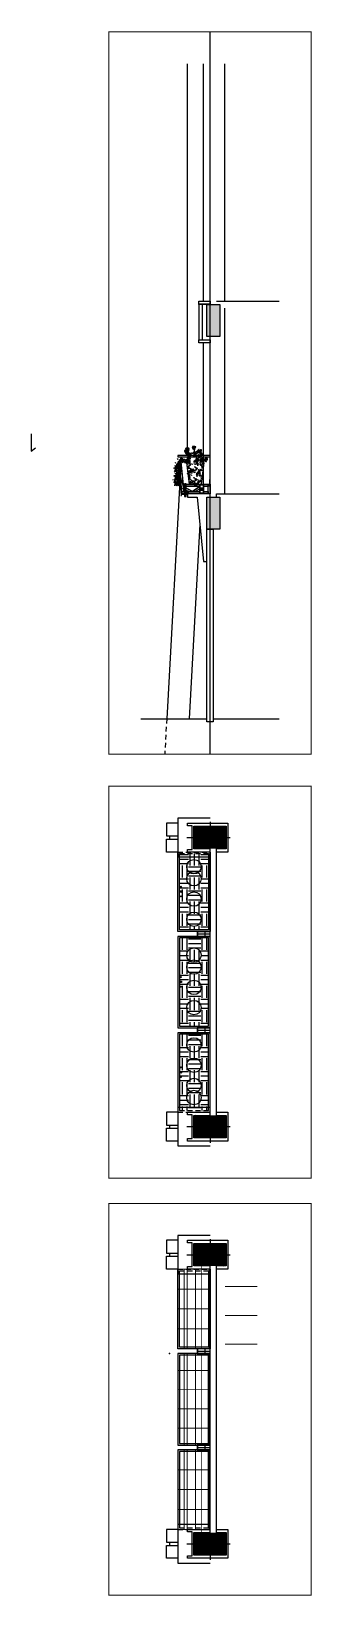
# Model space of a CAD drawing. Header units: millimetres. Extents: x 790977 to 1374007, y 14953 to 389123.
# Drawn here: x 1365278 to 1374007, y 14953 to 63657 of the extents above; entities outside this region: 5.
import ezdxf

# ---------------------------------------------------------------- set-up
doc = ezdxf.new("R2010")
doc.units = ezdxf.units.MM
doc.header["$LTSCALE"] = 1000
for name, pattern in [('..DASH', [0.25, 0.15, -0.1]), ('0_Iussedate_01$0$PHANTOM', [63.5, 31.75, -6.35, 6.35, -6.35, 6.35, -6.35]), ('3', [10, 3, -2, 3, -2]), ('CENTER', [2, 1.25, -0.25, 0.25, -0.25]), ('DASH', [0.35, 0.25, -0.1]), ('DOTE', [2.42, 2, -0.2, 0.02, -0.2])]:
    doc.linetypes.add(name, pattern=pattern)
for name, color, linetype in [('A-COLU-CONC', 2, 'Continuous'), ('A-WALL-MSNW', 2, 'Continuous'), ('Beam', 2, 'Continuous'), ('C-DSCB', 4, 'Continuous'), ('C-sheet(通用-图框)', 7, 'Continuous'), ('Dim-NF', 6, 'Continuous'), ('ProfileEdges', 250, 'Continuous'), ('SEE', 3, 'Continuous'), ('中粗线', 2, 'Continuous'), ('剖断线2', 11, 'Continuous'), ('投影线', 8, 'Continuous'), ('景观', 125, 'Continuous'), ('杆件轴线', 14, 'Continuous'), ('植物', 93, 'Continuous'), ('看线', 9, 'Continuous'), ('立面外轮廓线', 252, 'Continuous'), ('道路标线', 8, 'Continuous')]:
    doc.layers.add(name, color=color, linetype=linetype)
for name, color, linetype, lineweight in [('A-DETL-PATT', 8, 'Continuous', 9), ('A-MAT-COMP', 34, 'Continuous', 13), ('A-MAT-STEE', 137, 'Continuous', 13), ('C-DASH', 8, 'DASH', 15), ('C-DTAL-ELEM', 3, 'Continuous', 18), ('C-DTAL-FRAM', 3, 'Continuous', 25), ('C-DTAL-HACH', 9, 'Continuous', 15), ('C-DTAL-HDWR', 6, 'Continuous', 18), ('C-DTAL-META', 5, 'Continuous', 18), ('C-DTAL-SEAL', 8, 'Continuous', 18)]:
    doc.layers.add(name, color=color, linetype=linetype, lineweight=lineweight)
pattern_1 = [(9e-15, (632436.3, 1585246.73), (375, 375), [375, -375]), (9e-15, (632436.3, 1585387.36), (375, 375), [375, -375]), (9e-15, (632436.3, 1585528), (375, 375), [375, -375]), (90, (632483.2, 1585574.86), (-375, 375), [375, -375]), (90, (632623.8, 1585574.86), (-375, 375), [375, -375]), (90, (632764.44, 1585574.86), (-375, 375), [375, -375])]

# ---------------------------------------------------------------- blocks, each defined once
blk = doc.blocks.new('侧立面构造柱')
at = {"layer": '剖断线2'}
h = blk.add_hatch(dxfattribs=at)
h.set_pattern_fill('ANSI31', color=8, scale=15)
h.set_pattern_definition([(45, (-9690.277, -23718.186), (-16.8379802, 16.8379802), [])])
h.paths.add_polyline_path([(725036, 301416), (725536, 301416), (725536, 301266), (725036, 301266)])
h.paths.add_polyline_path([(725044, 301408), (725528, 301408), (725528, 301274), (725044, 301274)], flags=16)
for points in [[(725036, 301416), (725536, 301416), (725536, 301266), (725036, 301266)], [(725044, 301408), (725528, 301408), (725528, 301274), (725044, 301274)], [(725636, 301416), (725636, 301266), (725536, 301266), (725536, 301416)]]:
    blk.add_lwpolyline(points, close=True, dxfattribs=at)
at = {"layer": '杆件轴线', "linetype": 'DOTE'}
for points in [[(725036, 301341), (725536, 301341)], [(725286, 301416), (725286, 301266)]]:
    blk.add_lwpolyline(points, dxfattribs=at)
blk = doc.blocks.new('空侧结构柱')
h = blk.add_hatch()
h.set_pattern_fill('ANSI31', color=8, scale=15)
h.set_pattern_definition([(45, (1489.632, -142.378), (-16.8379802, 16.8379802), [])])
h.paths.add_polyline_path([(751642, 185905), (751642, 184905), (752342, 184905), (752342, 185905)])
at = {"layer": 'A-COLU-CONC'}
blk.add_lwpolyline([(751642, 185905), (751642, 184905), (752342, 184905), (752342, 185905)], close=True, dxfattribs=at)
at = {"layer": '剖断线2'}
blk.add_lwpolyline([(751542, 185955), (751542, 184705), (751622, 184705), (751622, 184845), (752362, 184845), (752362, 184705), (752442, 184705), (752442, 185955), (751542, 185955)], dxfattribs=at)
blk.add_lwpolyline([(751642, 185905), (751642, 184905), (752342, 184905), (752342, 185905)], close=True, dxfattribs=at)
at = {"layer": '杆件轴线', "linetype": 'DOTE'}
for points in [[(751992, 184678), (751992, 186032)], [(752480, 185405), (751493, 185405)]]:
    blk.add_lwpolyline(points, dxfattribs=at)
blk = doc.blocks.new('5560')
at = {"layer": '投影线'}
for points in [[(1004592, 214405), (1004592, 215405), (1003392, 215405), (1003392, 214405)], [(1003542, 215405), (1003542, 215755), (1003942, 215755), (1003942, 215405)], [(1003942, 215655), (1004042, 215655)], [(1004442, 215405), (1004442, 215755), (1004042, 215755), (1004042, 215405)], [(1012542, 215405), (1012542, 215755), (1012942, 215755), (1012942, 215405)], [(1012942, 215655), (1013042, 215655)], [(1013442, 215405), (1013442, 215755), (1013042, 215755), (1013042, 215405)]]:
    blk.add_lwpolyline(points, dxfattribs=at)
at = {"xscale": -1, "rotation": 180}
for p in [(252000, 399810), (261000, 399810)]:
    blk.add_blockref('空侧结构柱', p, dxfattribs=at)
at = {"layer": '剖断线2', "xscale": -1, "rotation": 90}
for p in [(1308333, 939841), (1311333, 939841)]:
    blk.add_blockref('侧立面构造柱', p, dxfattribs=at)
blk.add_wipeout([(1004342, 214405), (1004342, 214205), (1012642, 214205), (1012642, 214405)])
at = {"layer": '投影线'}
blk.add_lwpolyline([(1013592, 214405), (1013592, 215405), (1012392, 215405), (1012392, 214405)], dxfattribs=at)
at = {"layer": '看线'}
for points in [[(1004342, 214405), (1012642, 214405)], [(1004342, 214205), (1012642, 214205)]]:
    blk.add_lwpolyline(points, dxfattribs=at)
blk = doc.blocks.new('4562')
at = {"layer": '景观'}
h = blk.add_hatch(dxfattribs=at)
h.set_pattern_fill('土壤', color=129, scale=100)
h.set_pattern_definition(pattern_1)
h.paths.add_polyline_path([(662491, 215355), (662491, 214455), (664867, 214455), (664867, 215355)])
h = blk.add_hatch(dxfattribs=at)
h.set_pattern_fill('土壤', color=129, scale=100)
h.set_pattern_definition(pattern_1)
h.paths.add_polyline_path([(667867, 214455), (667867, 215355), (665117, 215355), (665117, 214455)])
h = blk.add_hatch(dxfattribs=at)
h.set_pattern_fill('土壤', color=129, scale=100)
h.set_pattern_definition(pattern_1)
h.paths.add_polyline_path([(670492, 215355), (670492, 214455), (668117, 214455), (668117, 215355)])
at = {"layer": '景观', "linetype": '..DASH'}
for points in [[(662592, 215405), (662442, 215405), (662442, 214405), (662592, 214405)], [(662592, 215355), (662491, 215355), (662491, 214455), (662592, 214455)], [(670392, 215405), (670542, 215405), (670542, 214405), (670392, 214405)], [(670392, 215355), (670492, 215355), (670492, 214455), (670392, 214455)]]:
    blk.add_lwpolyline(points, dxfattribs=at)
at = {"layer": '景观'}
for points in [[(662591, 214405), (664917, 214405), (664917, 215405), (662591, 215405)], [(662591, 214455), (664867, 214455), (664867, 215355), (662591, 215355)], [(670392, 214405), (668067, 214405), (668067, 215405), (670392, 215405)], [(670392, 214455), (668117, 214455), (668117, 215355), (670392, 215355)]]:
    blk.add_lwpolyline(points, dxfattribs=at)
for points in [[(667917, 214405), (667917, 215405), (665067, 215405), (665067, 214405)], [(667867, 214455), (667867, 215355), (665117, 215355), (665117, 214455)]]:
    blk.add_lwpolyline(points, close=True, dxfattribs=at)
for centre in [(662898, 214905), (663273, 214905), (663904, 214905), (664535, 214905), (665698, 214905), (666329, 214905), (666960, 214905), (667335, 214905), (668448, 214905), (669079, 214905), (669710, 214905), (670085, 214905)]:
    blk.add_circle(centre, 225, dxfattribs=at)
blk = doc.blocks.new('*U4586')
at = {"layer": 'C-DASH', "ltscale": 0.1}
for points in [[(0, -4), (557, -4)], [(0, -56), (557, -56)]]:
    blk.add_lwpolyline(points, dxfattribs=at)
at = {"layer": 'C-DTAL-FRAM'}
blk.add_lwpolyline([(0, -60), (557, -60), (557, 0), (0, 0)], close=True, dxfattribs=at)
blk = doc.blocks.new('50x50x4')
at = {"layer": 'C-DTAL-HACH'}
h = blk.add_hatch(dxfattribs=at)
h.set_pattern_fill('ANSI32', color=256, angle=180)
h.set_pattern_definition([(225, (67074.8724, 15399.869), (3.36759605, -3.36759605), []), (225, (67072.6273, 15399.869), (3.36759605, -3.36759605), [])])
h.paths.add_polyline_path([(21, 4), (-21, 4), (-21, 46), (21, 46)], flags=16)
edge = h.paths.add_edge_path()
edge.add_line((21, 0), (-21, 0))
edge.add_arc((-21, 4), 4, 180, 270, ccw=False)
edge.add_line((-25, 4), (-25, 46))
edge.add_arc((-21, 46), 4, 90, 180, ccw=False)
edge.add_line((-21, 50), (21, 50))
edge.add_arc((21, 46), 4, 0, 90, ccw=False)
edge.add_line((25, 46), (25, 4))
edge.add_arc((21, 4), 4, -90, 0, ccw=False)
at = {"layer": 'C-DTAL-FRAM'}
blk.add_lwpolyline([(21, 0), (-21, 0, -0.414214), (-25, 4), (-25, 46, -0.414214), (-21, 50), (21, 50, -0.414214), (25, 46), (25, 4, -0.414214)], format="xyb", close=True, dxfattribs=at)
blk.add_lwpolyline([(21, 4), (-21, 4), (-21, 46), (21, 46)], close=True, dxfattribs=at)
at = {"layer": 'Defpoints'}
blk.add_lwpolyline([(25, 0), (-25, 0), (-25, 50), (25, 50)], close=True, dxfattribs=at)
blk = doc.blocks.new('水滴')
blk.add_lwpolyline([(-0.9, -1.5), (0, 0), (0.9, -1.5, -1.732051)], format="xyb", close=True)
blk = doc.blocks.new('ewqeqe')
at = {"color": 8, "linetype": '3', "ltscale": 10}
for p, q in [((174811, 55192), (174803, 55188)), ((174820, 55181), (174828, 55185)), ((174831, 55223), (174823, 55219)), ((174828, 55188), (174823, 55184)), ((174832, 55191), (174828, 55192)), ((174828, 55192), (174828, 55188)), ((174831, 55200), (174835, 55195)), ((174832, 55188), (174832, 55191)), ((174836, 55190), (174832, 55188)), ((174839, 55202), (174835, 55203)), ((174835, 55203), (174841, 55200)), ((174835, 55195), (174836, 55190)), ((174840, 55198), (174836, 55200)), ((174841, 55213), (174837, 55214)), ((174837, 55200), (174839, 55202)), ((174838, 55194), (174839, 55196)), ((174840, 55194), (174838, 55194)), ((174839, 55208), (174843, 55211)), ((174841, 55206), (174839, 55208)), ((174839, 55196), (174840, 55198)), ((174843, 55194), (174840, 55194)), ((174843, 55194), (174840, 55192)), ((174840, 55192), (174844, 55192)), ((174841, 55213), (174848, 55217)), ((174844, 55214), (174841, 55213)), ((174841, 55200), (174847, 55201)), ((174842, 55199), (174843, 55194)), ((174845, 55191), (174842, 55188)), ((174842, 55188), (174846, 55187)), ((174849, 55220), (174843, 55216)), ((174843, 55207), (174844, 55214)), ((174843, 55211), (174843, 55207)), ((174843, 55203), (174846, 55204)), ((174847, 55201), (174843, 55203)), ((174847, 55190), (174843, 55194)), ((174843, 55184), (174846, 55187)), ((174844, 55192), (174845, 55191)), ((174846, 55204), (174851, 55203)), ((174846, 55187), (174847, 55190)), ((174853, 55223), (174848, 55224)), ((174848, 55224), (174849, 55220)), ((174851, 55232), (174856, 55227)), ((174851, 55203), (174855, 55204)), ((174852, 55220), (174853, 55223)), ((174856, 55222), (174852, 55220)), ((174852, 55210), (174855, 55213)), ((174855, 55213), (174861, 55212)), ((174856, 55227), (174856, 55222)), ((174860, 55230), (174857, 55232)), ((174858, 55225), (174859, 55227)), ((174861, 55226), (174858, 55225)), ((174859, 55227), (174860, 55230)), ((174863, 55226), (174860, 55224)), ((174860, 55224), (174864, 55224)), ((174865, 55201), (174860, 55201)), ((174860, 55201), (174866, 55192)), ((174863, 55226), (174861, 55226)), ((174861, 55212), (174871, 55213)), ((174865, 55223), (174862, 55220)), ((174862, 55220), (174866, 55219)), ((174863, 55230), (174863, 55226)), ((174868, 55222), (174863, 55226)), ((174864, 55224), (174865, 55223)), ((174864, 55216), (174866, 55219)), ((174866, 55200), (174865, 55201)), ((174866, 55219), (174868, 55222)), ((174871, 55213), (174866, 55209)), ((174866, 55209), (174868, 55209)), ((174866, 55203), (174868, 55203)), ((174868, 55203), (174866, 55203)), ((174866, 55203), (174866, 55200)), ((174869, 55203), (174866, 55200)), ((174872, 55217), (174867, 55216)), ((174868, 55209), (174871, 55213)), ((174868, 55202), (174869, 55198)), ((174869, 55198), (174874, 55199)), ((174874, 55199), (174876, 55196)), ((174899, 55193), (174903, 55192)), ((174900, 55186), (174899, 55193)), ((174901, 55189), (174900, 55186)), ((174901, 55196), (174903, 55192)), ((174905, 55195), (174901, 55196)), ((174904, 55186), (174901, 55189)), ((174902, 55185), (174904, 55186)), ((174903, 55192), (174906, 55193)), ((174905, 55196), (174905, 55195)), ((174906, 55188), (174907, 55194)), ((174910, 55283), (174913, 55283)), ((174911, 55194), (174914, 55196)), ((174916, 55190), (174911, 55194)), ((174917, 55226), (174913, 55228)), ((174916, 55191), (174918, 55195)), ((174924, 55187), (174916, 55191)), ((174922, 55227), (174917, 55226)), ((174918, 55195), (174920, 55195)), ((174920, 55188), (174924, 55187)), ((174922, 55181), (174920, 55188)), ((174925, 55254), (174921, 55256)), ((174923, 55192), (174924, 55187)), ((174926, 55190), (174923, 55192)), ((174924, 55195), (174927, 55192)), ((174928, 55194), (174924, 55195)), ((174924, 55187), (174928, 55188)), ((174930, 55255), (174925, 55254)), ((174927, 55192), (174926, 55190)), ((174928, 55188), (174928, 55194)), ((174960, 55299), (174965, 55299)), ((174988, 55193), (174984, 55194)), ((174989, 55213), (174985, 55215)), ((174986, 55188), (174990, 55191)), ((174988, 55186), (174986, 55188)), ((174988, 55193), (174995, 55197)), ((174992, 55194), (174988, 55193)), ((174994, 55214), (174989, 55213)), ((174990, 55187), (174992, 55194)), ((174990, 55191), (174990, 55187)), ((175006, 55242), (175002, 55243)), ((175012, 55243), (175006, 55242)), ((175029, 55189), (175033, 55190)), ((175029, 55183), (175029, 55189)), ((175033, 55190), (175031, 55187)), ((175031, 55187), (175031, 55185)), ((175031, 55185), (175035, 55186)), ((175034, 55195), (175032, 55195)), ((175035, 55186), (175033, 55182)), ((175033, 55182), (175041, 55186)), ((175036, 55195), (175034, 55195)), ((175038, 55194), (175036, 55195)), ((175036, 55193), (175038, 55194)), ((175038, 55190), (175036, 55193)), ((175037, 55190), (175038, 55193)), ((175040, 55190), (175037, 55190)), ((175050, 55219), (175052, 55221)), ((175057, 55217), (175052, 55216)), ((174794, 55087), (174798, 55083)), ((174795, 55148), (174799, 55144)), ((174797, 55088), (174799, 55085)), ((174798, 55083), (174797, 55088)), ((174798, 55149), (174801, 55146)), ((174799, 55144), (174798, 55149)), ((174802, 55118), (174798, 55115)), ((174809, 55131), (174801, 55126)), ((174806, 55117), (174802, 55118)), ((174802, 55082), (174804, 55078)), ((174804, 55143), (174806, 55139)), ((174812, 55081), (174804, 55077)), ((174804, 55078), (174807, 55075)), ((174808, 55069), (174804, 55059)), ((174804, 55059), (174804, 55056)), ((174806, 55139), (174809, 55136)), ((174810, 55131), (174806, 55120)), ((174806, 55120), (174806, 55117)), ((174807, 55075), (174812, 55077)), ((174811, 55065), (174808, 55069)), ((174809, 55136), (174813, 55138)), ((174812, 55126), (174810, 55131)), ((174812, 55077), (174811, 55080)), ((174811, 55080), (174815, 55077)), ((174813, 55065), (174811, 55064)), ((174811, 55064), (174811, 55065)), ((174811, 55062), (174815, 55056)), ((174813, 55125), (174812, 55126)), ((174813, 55138), (174813, 55141)), ((174813, 55141), (174816, 55138)), ((174815, 55126), (174813, 55125)), ((174817, 55109), (174813, 55110)), ((174813, 55110), (174819, 55107)), ((174815, 55067), (174813, 55065)), ((174813, 55065), (174814, 55064)), ((174814, 55064), (174813, 55065)), ((174819, 55170), (174815, 55171)), ((174815, 55171), (174821, 55168)), ((174816, 55128), (174815, 55126)), ((174815, 55126), (174816, 55125)), ((174816, 55125), (174815, 55126)), ((174819, 55120), (174815, 55121)), ((174815, 55107), (174817, 55109)), ((174815, 55077), (174815, 55074)), ((174815, 55074), (174818, 55073)), ((174816, 55066), (174815, 55067)), ((174816, 55180), (174820, 55176)), ((174816, 55138), (174817, 55135)), ((174818, 55128), (174816, 55128)), ((174817, 55066), (174816, 55066)), ((174820, 55060), (174816, 55061)), ((174816, 55061), (174822, 55058)), ((174820, 55181), (174817, 55182)), ((174817, 55168), (174819, 55170)), ((174817, 55135), (174820, 55134)), ((174817, 55115), (174821, 55118)), ((174819, 55113), (174817, 55115)), ((174819, 55066), (174817, 55066)), ((174820, 55059), (174817, 55061)), ((174819, 55127), (174818, 55128)), ((174818, 55073), (174818, 55070)), ((174821, 55071), (174818, 55072)), ((174818, 55070), (174819, 55066)), ((174818, 55070), (174818, 55070)), ((174818, 55058), (174820, 55060)), ((174819, 55181), (174821, 55178)), ((174820, 55176), (174819, 55181)), ((174819, 55176), (174822, 55179)), ((174821, 55174), (174819, 55176)), ((174822, 55150), (174819, 55147)), ((174820, 55127), (174819, 55127)), ((174819, 55120), (174826, 55124)), ((174822, 55121), (174819, 55120)), ((174819, 55107), (174825, 55108)), ((174819, 55057), (174820, 55059)), ((174824, 55182), (174820, 55181)), ((174820, 55134), (174820, 55131)), ((174820, 55131), (174820, 55127)), ((174820, 55131), (174820, 55131)), ((174820, 55066), (174824, 55068)), ((174822, 55064), (174820, 55066)), ((174821, 55168), (174826, 55169)), ((174827, 55127), (174821, 55123)), ((174821, 55114), (174822, 55121)), ((174821, 55118), (174821, 55114)), ((174821, 55110), (174824, 55111)), ((174825, 55108), (174821, 55110)), ((174821, 55071), (174829, 55075)), ((174825, 55072), (174821, 55071)), ((174822, 55179), (174823, 55175)), ((174822, 55171), (174826, 55172)), ((174826, 55169), (174822, 55171)), ((174826, 55149), (174822, 55150)), ((174822, 55060), (174823, 55056)), ((174822, 55058), (174828, 55059)), ((174823, 55175), (174824, 55182)), ((174823, 55060), (174827, 55061)), ((174828, 55059), (174823, 55060)), ((174824, 55175), (174827, 55171)), ((174824, 55111), (174829, 55110)), ((174830, 55077), (174824, 55074)), ((174824, 55065), (174825, 55072)), ((174824, 55068), (174824, 55065)), ((174826, 55172), (174831, 55171)), ((174831, 55162), (174826, 55152)), ((174826, 55152), (174826, 55149)), ((174831, 55130), (174826, 55131)), ((174826, 55131), (174827, 55127)), ((174827, 55171), (174829, 55168)), ((174827, 55070), (174831, 55060)), ((174827, 55061), (174832, 55060)), ((174829, 55168), (174834, 55170)), ((174829, 55139), (174834, 55134)), ((174829, 55131), (174833, 55121)), ((174829, 55110), (174833, 55111)), ((174833, 55081), (174829, 55082)), ((174829, 55082), (174830, 55077)), ((174830, 55127), (174831, 55130)), ((174834, 55129), (174830, 55127)), ((174830, 55117), (174833, 55120)), ((174831, 55171), (174835, 55172)), ((174833, 55158), (174831, 55162)), ((174831, 55060), (174831, 55056)), ((174832, 55178), (174834, 55181)), ((174833, 55121), (174832, 55117)), ((174832, 55117), (174836, 55118)), ((174832, 55089), (174836, 55084)), ((174832, 55060), (174836, 55061)), ((174834, 55170), (174833, 55173)), ((174833, 55173), (174837, 55170)), ((174835, 55158), (174833, 55157)), ((174833, 55157), (174833, 55158)), ((174833, 55120), (174839, 55119)), ((174833, 55077), (174833, 55081)), ((174837, 55079), (174833, 55077)), ((174833, 55068), (174836, 55071)), ((174834, 55181), (174840, 55180)), ((174834, 55134), (174834, 55129)), ((174837, 55160), (174835, 55158)), ((174835, 55158), (174836, 55157)), ((174836, 55157), (174835, 55158)), ((174838, 55137), (174835, 55139)), ((174836, 55132), (174837, 55134)), ((174839, 55133), (174836, 55132)), ((174836, 55084), (174837, 55079)), ((174836, 55071), (174842, 55070)), ((174837, 55170), (174837, 55167)), ((174837, 55167), (174840, 55166)), ((174838, 55159), (174837, 55160)), ((174837, 55134), (174838, 55137)), ((174839, 55159), (174838, 55159)), ((174841, 55133), (174838, 55131)), ((174838, 55131), (174842, 55131)), ((174843, 55108), (174838, 55108)), ((174838, 55108), (174844, 55099)), ((174841, 55087), (174838, 55089)), ((174841, 55159), (174839, 55159)), ((174841, 55133), (174839, 55133)), ((174839, 55119), (174849, 55120)), ((174839, 55083), (174840, 55085)), ((174841, 55083), (174839, 55083)), ((174840, 55180), (174851, 55181)), ((174844, 55169), (174840, 55169)), ((174840, 55169), (174846, 55160)), ((174840, 55166), (174840, 55163)), ((174840, 55163), (174841, 55159)), ((174840, 55163), (174840, 55163)), ((174843, 55130), (174840, 55127)), ((174840, 55127), (174844, 55126)), ((174840, 55085), (174841, 55087)), ((174841, 55137), (174841, 55133)), ((174846, 55129), (174841, 55133)), ((174844, 55084), (174841, 55083)), ((174844, 55084), (174841, 55081)), ((174841, 55081), (174845, 55081)), ((174846, 55058), (174841, 55059)), ((174841, 55059), (174847, 55049)), ((174842, 55131), (174843, 55130)), ((174842, 55123), (174844, 55126)), ((174842, 55070), (174852, 55070)), ((174844, 55107), (174843, 55108)), ((174843, 55088), (174844, 55084)), ((174846, 55080), (174843, 55078)), ((174843, 55078), (174847, 55077)), ((174846, 55168), (174844, 55169)), ((174844, 55126), (174846, 55129)), ((174849, 55120), (174844, 55116)), ((174844, 55116), (174846, 55116)), ((174844, 55110), (174846, 55110)), ((174846, 55110), (174844, 55110)), ((174844, 55110), (174844, 55107)), ((174847, 55110), (174844, 55107)), ((174849, 55080), (174844, 55084)), ((174844, 55074), (174847, 55077)), ((174850, 55124), (174845, 55123)), ((174845, 55081), (174846, 55080)), ((174851, 55181), (174846, 55177)), ((174846, 55177), (174848, 55177)), ((174846, 55171), (174847, 55171)), ((174847, 55171), (174846, 55171)), ((174846, 55171), (174846, 55168)), ((174849, 55171), (174846, 55169)), ((174846, 55116), (174849, 55120)), ((174846, 55109), (174847, 55106)), ((174847, 55058), (174846, 55058)), ((174851, 55185), (174847, 55184)), ((174847, 55106), (174852, 55106)), ((174847, 55077), (174849, 55080)), ((174852, 55070), (174847, 55067)), ((174847, 55067), (174849, 55066)), ((174850, 55061), (174847, 55058)), ((174847, 55060), (174849, 55060)), ((174849, 55060), (174847, 55060)), ((174847, 55060), (174847, 55058)), ((174848, 55177), (174851, 55181)), ((174848, 55171), (174849, 55167)), ((174852, 55074), (174848, 55073)), ((174849, 55167), (174854, 55167)), ((174849, 55163), (174853, 55153)), ((174849, 55066), (174852, 55070)), ((174849, 55060), (174850, 55056)), ((174852, 55106), (174854, 55103)), ((174853, 55153), (174853, 55149)), ((174853, 55149), (174857, 55150)), ((174854, 55167), (174856, 55164)), ((174904, 55181), (174902, 55185)), ((174904, 55183), (174904, 55181)), ((174908, 55181), (174904, 55183)), ((174904, 55178), (174906, 55181)), ((174906, 55104), (174908, 55106)), ((174910, 55100), (174906, 55104)), ((174914, 55160), (174909, 55160)), ((174911, 55153), (174912, 55157)), ((174919, 55149), (174911, 55153)), ((174911, 55121), (174915, 55121)), ((174913, 55114), (174911, 55121)), ((174911, 55102), (174912, 55106)), ((174919, 55098), (174911, 55102)), ((174912, 55157), (174914, 55157)), ((174912, 55106), (174915, 55105)), ((174912, 55076), (174915, 55078)), ((174917, 55073), (174912, 55076)), ((174913, 55157), (174916, 55160)), ((174913, 55118), (174913, 55114)), ((174917, 55115), (174913, 55118)), ((174914, 55157), (174914, 55160)), ((174914, 55125), (174915, 55121)), ((174918, 55124), (174914, 55125)), ((174914, 55114), (174917, 55115)), ((174916, 55110), (174914, 55114)), ((174916, 55143), (174915, 55150)), ((174915, 55150), (174919, 55149)), ((174915, 55121), (174919, 55121)), ((174915, 55098), (174919, 55098)), ((174916, 55092), (174915, 55098)), ((174915, 55078), (174918, 55082)), ((174920, 55144), (174916, 55146)), ((174916, 55146), (174916, 55143)), ((174917, 55112), (174916, 55110)), ((174916, 55107), (174919, 55110)), ((174917, 55095), (174916, 55092)), ((174916, 55081), (174917, 55086)), ((174920, 55081), (174916, 55081)), ((174917, 55166), (174920, 55168)), ((174922, 55162), (174917, 55166)), ((174921, 55152), (174917, 55153)), ((174917, 55153), (174919, 55149)), ((174921, 55110), (174917, 55112)), ((174917, 55102), (174919, 55098)), ((174921, 55101), (174917, 55102)), ((174920, 55092), (174917, 55095)), ((174917, 55074), (174919, 55078)), ((174925, 55070), (174917, 55074)), ((174918, 55125), (174918, 55124)), ((174918, 55091), (174920, 55092)), ((174918, 55082), (174920, 55079)), ((174923, 55156), (174919, 55157)), ((174919, 55157), (174921, 55154)), ((174919, 55149), (174922, 55150)), ((174919, 55116), (174919, 55123)), ((174919, 55106), (174921, 55102)), ((174923, 55105), (174919, 55106)), ((174919, 55098), (174922, 55099)), ((174919, 55078), (174921, 55078)), ((174920, 55168), (174923, 55171)), ((174921, 55078), (174920, 55081)), ((174920, 55079), (174923, 55081)), ((174921, 55171), (174922, 55175)), ((174921, 55154), (174921, 55152)), ((174921, 55102), (174921, 55101)), ((174921, 55082), (174922, 55084)), ((174923, 55081), (174921, 55082)), ((174923, 55064), (174921, 55071)), ((174921, 55071), (174925, 55070)), ((174925, 55182), (174922, 55185)), ((174922, 55185), (174922, 55181)), ((174922, 55145), (174923, 55151)), ((174922, 55099), (174923, 55105)), ((174922, 55092), (174926, 55093)), ((174922, 55089), (174922, 55092)), ((174923, 55090), (174922, 55089)), ((174922, 55084), (174924, 55083)), ((174923, 55180), (174925, 55182)), ((174923, 55171), (174925, 55168)), ((174926, 55086), (174923, 55090)), ((174926, 55065), (174923, 55068)), ((174923, 55068), (174923, 55064)), ((174925, 55128), (174924, 55132)), ((174924, 55083), (174926, 55084)), ((174927, 55073), (174924, 55075)), ((174924, 55075), (174925, 55070)), ((174924, 55063), (174926, 55065)), ((174926, 55059), (174924, 55063)), ((174925, 55147), (174927, 55149)), ((174927, 55143), (174925, 55147)), ((174929, 55077), (174925, 55078)), ((174925, 55078), (174928, 55075)), ((174925, 55070), (174929, 55071)), ((174926, 55172), (174928, 55173)), ((174928, 55171), (174926, 55172)), ((174930, 55128), (174926, 55124)), ((174926, 55084), (174926, 55086)), ((174930, 55059), (174926, 55061)), ((174926, 55061), (174926, 55059)), ((174926, 55057), (174929, 55059)), ((174927, 55178), (174928, 55181)), ((174928, 55179), (174927, 55178)), ((174931, 55143), (174927, 55145)), ((174927, 55145), (174927, 55143)), ((174928, 55075), (174927, 55073)), ((174928, 55181), (174931, 55182)), ((174932, 55175), (174928, 55179)), ((174928, 55173), (174929, 55172)), ((174929, 55172), (174931, 55173)), ((174929, 55119), (174929, 55121)), ((174932, 55120), (174929, 55119)), ((174929, 55112), (174929, 55117)), ((174929, 55117), (174932, 55116)), ((174929, 55109), (174929, 55112)), ((174935, 55110), (174929, 55109)), ((174929, 55066), (174929, 55072)), ((174931, 55134), (174930, 55128)), ((174932, 55123), (174930, 55125)), ((174930, 55125), (174932, 55125)), ((174930, 55094), (174934, 55095)), ((174931, 55173), (174932, 55175)), ((174931, 55146), (174934, 55149)), ((174938, 55143), (174931, 55146)), ((174936, 55133), (174931, 55134)), ((174933, 55133), (174932, 55130)), ((174932, 55130), (174936, 55130)), ((174932, 55125), (174935, 55126)), ((174934, 55121), (174932, 55123)), ((174932, 55116), (174932, 55120)), ((174934, 55129), (174933, 55133)), ((174934, 55144), (174936, 55144)), ((174935, 55126), (174934, 55129)), ((174936, 55123), (174934, 55125)), ((174937, 55124), (174934, 55121)), ((174935, 55183), (174939, 55184)), ((174938, 55107), (174935, 55110)), ((174936, 55130), (174936, 55133)), ((174941, 55125), (174936, 55124)), ((174936, 55124), (174936, 55123)), ((174940, 55124), (174937, 55124)), ((174941, 55141), (174938, 55138)), ((174941, 55110), (174938, 55107)), ((174938, 55091), (174945, 55093)), ((174940, 55136), (174943, 55137)), ((174944, 55133), (174940, 55136)), ((174942, 55126), (174940, 55124)), ((174940, 55120), (174942, 55121)), ((174942, 55123), (174941, 55125)), ((174944, 55109), (174941, 55110)), ((174943, 55125), (174942, 55126)), ((174942, 55121), (174942, 55123)), ((174942, 55107), (174944, 55109)), ((174945, 55104), (174942, 55107)), ((174944, 55123), (174943, 55125)), ((174944, 55180), (174951, 55182)), ((174945, 55134), (174944, 55138)), ((174945, 55121), (174944, 55123)), ((174950, 55134), (174947, 55130)), ((174949, 55118), (174949, 55123)), ((174949, 55123), (174953, 55123)), ((174950, 55115), (174949, 55118)), ((174952, 55140), (174950, 55134)), ((174950, 55126), (174950, 55128)), ((174952, 55126), (174950, 55126)), ((174955, 55117), (174950, 55115)), ((174952, 55129), (174951, 55131)), ((174951, 55131), (174953, 55131)), ((174957, 55140), (174952, 55140)), ((174954, 55127), (174952, 55129)), ((174953, 55123), (174952, 55126)), ((174955, 55136), (174953, 55139)), ((174953, 55139), (174953, 55136)), ((174953, 55136), (174957, 55137)), ((174953, 55131), (174955, 55132)), ((174956, 55129), (174954, 55131)), ((174957, 55130), (174954, 55127)), ((174955, 55132), (174955, 55136)), ((174959, 55113), (174955, 55117)), ((174961, 55131), (174956, 55130)), ((174956, 55130), (174956, 55129)), ((174957, 55137), (174957, 55140)), ((174960, 55130), (174957, 55130)), ((174957, 55071), (174961, 55067)), ((174958, 55181), (174961, 55184)), ((174961, 55116), (174959, 55113)), ((174962, 55132), (174960, 55130)), ((174960, 55071), (174963, 55069)), ((174961, 55067), (174960, 55071)), ((174961, 55184), (174966, 55183)), ((174963, 55129), (174961, 55131)), ((174961, 55126), (174962, 55127)), ((174964, 55115), (174961, 55116)), ((174964, 55131), (174962, 55132)), ((174962, 55127), (174963, 55129)), ((174963, 55160), (174967, 55156)), ((174963, 55113), (174964, 55115)), ((174965, 55110), (174963, 55113)), ((174964, 55129), (174964, 55131)), ((174966, 55127), (174964, 55129)), ((174973, 55114), (174965, 55110)), ((174966, 55183), (174977, 55184)), ((174966, 55161), (174969, 55158)), ((174967, 55156), (174966, 55161)), ((174969, 55130), (174966, 55127)), ((174966, 55066), (174968, 55061)), ((174968, 55061), (174971, 55059)), ((174973, 55129), (174969, 55130)), ((174971, 55155), (174974, 55151)), ((174971, 55059), (174976, 55060)), ((174977, 55184), (174972, 55180)), ((174972, 55180), (174974, 55180)), ((174978, 55143), (174973, 55132)), ((174973, 55132), (174973, 55129)), ((174974, 55180), (174977, 55184)), ((174974, 55151), (174976, 55148)), ((174976, 55060), (174975, 55063)), ((174975, 55063), (174978, 55061)), ((174976, 55148), (174981, 55150)), ((174981, 55093), (174977, 55094)), ((174977, 55094), (174983, 55091)), ((174980, 55138), (174978, 55143)), ((174978, 55061), (174979, 55057)), ((174982, 55104), (174979, 55105)), ((174979, 55091), (174981, 55093)), ((174979, 55057), (174982, 55057)), ((174982, 55138), (174980, 55137)), ((174980, 55137), (174980, 55138)), ((174981, 55150), (174981, 55153)), ((174981, 55153), (174984, 55150)), ((174981, 55099), (174985, 55101)), ((174983, 55097), (174981, 55099)), ((174986, 55182), (174982, 55183)), ((174982, 55183), (174988, 55180)), ((174984, 55140), (174982, 55138)), ((174982, 55138), (174983, 55137)), ((174983, 55137), (174982, 55138)), ((174982, 55104), (174990, 55108)), ((174986, 55105), (174982, 55104)), ((174983, 55091), (174988, 55092)), ((174983, 55085), (174986, 55082)), ((174987, 55084), (174983, 55085)), ((174984, 55180), (174986, 55182)), ((174984, 55150), (174984, 55147)), ((174984, 55147), (174987, 55146)), ((174985, 55140), (174984, 55140)), ((174984, 55093), (174988, 55094)), ((174988, 55092), (174984, 55093)), ((174986, 55139), (174985, 55140)), ((174990, 55110), (174985, 55107)), ((174985, 55098), (174986, 55105)), ((174985, 55101), (174985, 55098)), ((174986, 55082), (174985, 55081)), ((174988, 55139), (174986, 55139)), ((174987, 55146), (174988, 55143)), ((174987, 55143), (174988, 55139)), ((174988, 55143), (174987, 55143)), ((174987, 55078), (174987, 55084)), ((174988, 55180), (174994, 55181)), ((174988, 55094), (174993, 55093)), ((174989, 55175), (174991, 55171)), ((174992, 55174), (174989, 55175)), ((174990, 55183), (174993, 55184)), ((174994, 55181), (174990, 55183)), ((174994, 55114), (174990, 55115)), ((174990, 55115), (174990, 55110)), ((174991, 55171), (174991, 55170)), ((174992, 55168), (174992, 55174)), ((174993, 55184), (174998, 55183)), ((174997, 55126), (174993, 55123)), ((174993, 55123), (174997, 55117)), ((174993, 55093), (174997, 55094)), ((174994, 55110), (174994, 55114)), ((174998, 55112), (174994, 55110)), ((174994, 55101), (174997, 55104)), ((174999, 55122), (174995, 55123)), ((174995, 55123), (174997, 55121)), ((174996, 55143), (175000, 55133)), ((174999, 55124), (174997, 55126)), ((174997, 55121), (174999, 55124)), ((174997, 55117), (174998, 55112)), ((174997, 55104), (175003, 55103)), ((174998, 55183), (175002, 55184)), ((175002, 55120), (174999, 55122)), ((175000, 55133), (175000, 55129)), ((175000, 55129), (175004, 55130)), ((175000, 55116), (175001, 55118)), ((175002, 55116), (175000, 55116)), ((175001, 55118), (175002, 55120)), ((175005, 55117), (175002, 55114)), ((175005, 55117), (175002, 55116)), ((175002, 55114), (175006, 55114)), ((175006, 55091), (175002, 55092)), ((175002, 55092), (175008, 55082)), ((175003, 55103), (175013, 55103)), ((175004, 55130), (175007, 55128)), ((175007, 55123), (175004, 55121)), ((175004, 55121), (175005, 55117)), ((175007, 55113), (175004, 55111)), ((175004, 55111), (175008, 55110)), ((175010, 55113), (175005, 55117)), ((175005, 55107), (175008, 55110)), ((175007, 55127), (175006, 55126)), ((175006, 55126), (175007, 55123)), ((175006, 55114), (175007, 55113)), ((175008, 55091), (175006, 55091)), ((175012, 55181), (175007, 55181)), ((175007, 55181), (175013, 55172)), ((175007, 55128), (175009, 55129)), ((175010, 55126), (175007, 55127)), ((175008, 55110), (175010, 55113)), ((175013, 55103), (175008, 55100)), ((175008, 55100), (175010, 55099)), ((175011, 55094), (175008, 55091)), ((175008, 55093), (175009, 55093)), ((175009, 55093), (175008, 55093)), ((175008, 55093), (175008, 55091)), ((175008, 55082), (175011, 55080)), ((175009, 55129), (175009, 55132)), ((175009, 55132), (175011, 55132)), ((175013, 55108), (175009, 55106)), ((175012, 55126), (175010, 55126)), ((175010, 55099), (175013, 55103)), ((175010, 55093), (175011, 55089)), ((175011, 55132), (175013, 55130)), ((175011, 55089), (175016, 55090)), ((175014, 55087), (175011, 55082)), ((175013, 55180), (175012, 55181)), ((175012, 55131), (175012, 55126)), ((175014, 55183), (175013, 55180)), ((175016, 55183), (175013, 55180)), ((175013, 55172), (175016, 55170)), ((175013, 55130), (175016, 55130)), ((175014, 55183), (175015, 55183)), ((175015, 55183), (175014, 55183)), ((175018, 55087), (175014, 55087)), ((175014, 55087), (175017, 55084)), ((175015, 55081), (175014, 55087)), ((175015, 55183), (175016, 55179)), ((175021, 55079), (175015, 55081)), ((175016, 55179), (175021, 55179)), ((175019, 55176), (175016, 55171)), ((175016, 55130), (175019, 55127)), ((175016, 55090), (175018, 55087)), ((175016, 55063), (175019, 55063)), ((175017, 55139), (175022, 55140)), ((175017, 55137), (175017, 55139)), ((175021, 55136), (175017, 55137)), ((175017, 55084), (175021, 55079)), ((175018, 55136), (175020, 55139)), ((175018, 55132), (175018, 55136)), ((175020, 55131), (175018, 55132)), ((175023, 55176), (175019, 55176)), ((175019, 55176), (175022, 55174)), ((175020, 55170), (175019, 55176)), ((175019, 55127), (175021, 55129)), ((175026, 55168), (175020, 55170)), ((175020, 55139), (175021, 55136)), ((175020, 55135), (175024, 55131)), ((175023, 55131), (175020, 55131)), ((175020, 55070), (175020, 55072)), ((175021, 55179), (175023, 55176)), ((175021, 55152), (175024, 55153)), ((175021, 55129), (175023, 55131)), ((175022, 55174), (175026, 55169)), ((175022, 55134), (175023, 55127)), ((175024, 55153), (175027, 55150)), ((175025, 55162), (175030, 55163)), ((175025, 55159), (175025, 55162)), ((175029, 55159), (175025, 55159)), ((175026, 55154), (175027, 55158)), ((175029, 55154), (175026, 55154)), ((175027, 55158), (175028, 55161)), ((175027, 55150), (175029, 55151)), ((175028, 55161), (175029, 55159)), ((175033, 55182), (175029, 55183)), ((175031, 55153), (175029, 55154)), ((175029, 55151), (175031, 55153)), ((175030, 55163), (175031, 55156)), ((175031, 55156), (175035, 55152)), ((175032, 55177), (175035, 55179)), ((175034, 55175), (175032, 55177)), ((175037, 55183), (175033, 55182)), ((175035, 55176), (175037, 55183)), ((175035, 55179), (175035, 55176)), ((175037, 55162), (175041, 55163)), ((175038, 55156), (175037, 55162)), ((175041, 55155), (175038, 55156)), ((174791, 55053), (174783, 55049)), ((174799, 55032), (174795, 55033)), ((174795, 55033), (174801, 55030)), ((174796, 55038), (174801, 55034)), ((174800, 55057), (174797, 55054)), ((174800, 55043), (174797, 55044)), ((174797, 55030), (174799, 55032)), ((174799, 55038), (174803, 55040)), ((174801, 55036), (174799, 55038)), ((174803, 55007), (174799, 55005)), ((174804, 55056), (174800, 55057)), ((174800, 55043), (174808, 55047)), ((174804, 55044), (174800, 55043)), ((174800, 55038), (174802, 55036)), ((174801, 55034), (174800, 55038)), ((174801, 55030), (174807, 55031)), ((174809, 55019), (174801, 55015)), ((174807, 55031), (174802, 55033)), ((174802, 55033), (174806, 55033)), ((174808, 55049), (174803, 55046)), ((174803, 55037), (174804, 55044)), ((174803, 55040), (174803, 55037)), ((174807, 55006), (174803, 55007)), ((174805, 55033), (174807, 55028)), ((174806, 55033), (174811, 55033)), ((174807, 55028), (174810, 55026)), ((174811, 55020), (174807, 55010)), ((174807, 55010), (174807, 55006)), ((174812, 55053), (174808, 55054)), ((174808, 55054), (174808, 55049)), ((174810, 55026), (174815, 55027)), ((174811, 55033), (174815, 55033)), ((174813, 55016), (174811, 55020)), ((174812, 55049), (174812, 55053)), ((174816, 55051), (174812, 55049)), ((174812, 55040), (174815, 55043)), ((174814, 55014), (174813, 55016)), ((174815, 55027), (174814, 55030)), ((174814, 55030), (174818, 55028)), ((174816, 55016), (174814, 55014)), ((174815, 55056), (174816, 55051)), ((174815, 55043), (174821, 55042)), ((174818, 55009), (174815, 55009)), ((174818, 55017), (174816, 55016)), ((174816, 55016), (174817, 55015)), ((174817, 55015), (174816, 55016)), ((174817, 55003), (174820, 55006)), ((174818, 55055), (174819, 55057)), ((174820, 55056), (174818, 55055)), ((174818, 55028), (174818, 55024)), ((174818, 55024), (174821, 55024)), ((174819, 55017), (174818, 55017)), ((174818, 55009), (174826, 55013)), ((174822, 55009), (174818, 55009)), ((174820, 55016), (174819, 55017)), ((174823, 55056), (174820, 55056)), ((174823, 55056), (174820, 55054)), ((174820, 55054), (174824, 55053)), ((174825, 55030), (174820, 55031)), ((174820, 55031), (174826, 55021)), ((174822, 55017), (174820, 55016)), ((174826, 55015), (174820, 55012)), ((174820, 55006), (174821, 55002)), ((174821, 55042), (174831, 55042)), ((174821, 55024), (174821, 55021)), ((174821, 55021), (174822, 55017)), ((174821, 55021), (174821, 55021)), ((174821, 55002), (174822, 55009)), ((174825, 55052), (174822, 55050)), ((174822, 55050), (174826, 55049)), ((174828, 55052), (174823, 55056)), ((174823, 55046), (174826, 55049)), ((174824, 55053), (174825, 55052)), ((174826, 55030), (174825, 55030)), ((174826, 55049), (174828, 55052)), ((174831, 55042), (174826, 55039)), ((174826, 55039), (174828, 55039)), ((174829, 55033), (174826, 55030)), ((174826, 55032), (174828, 55032)), ((174828, 55032), (174826, 55032)), ((174826, 55032), (174826, 55030)), ((174830, 55018), (174826, 55020)), ((174826, 55020), (174826, 55015)), ((174831, 55047), (174827, 55045)), ((174828, 55039), (174831, 55042)), ((174828, 55032), (174829, 55028)), ((174829, 55028), (174834, 55029)), ((174829, 55027), (174833, 55022)), ((174829, 55015), (174830, 55018)), ((174834, 55017), (174829, 55015)), ((174830, 55021), (174834, 55010)), ((174830, 55005), (174832, 55008)), ((174831, 55056), (174835, 55057)), ((174832, 55008), (174838, 55007)), ((174833, 55022), (174834, 55017)), ((174834, 55029), (174836, 55026)), ((174837, 55025), (174834, 55027)), ((174834, 55010), (174834, 55007)), ((174834, 55007), (174838, 55008)), ((174836, 55021), (174837, 55023)), ((174838, 55021), (174836, 55021)), ((174837, 55023), (174837, 55025)), ((174841, 55022), (174838, 55021)), ((174840, 55022), (174838, 55019)), ((174838, 55019), (174842, 55019)), ((174838, 55007), (174849, 55008)), ((174843, 55018), (174839, 55015)), ((174839, 55015), (174844, 55014)), ((174840, 55026), (174841, 55022)), ((174845, 55017), (174840, 55022)), ((174841, 55011), (174844, 55014)), ((174842, 55019), (174843, 55018)), ((174844, 55014), (174845, 55017)), ((174849, 55008), (174844, 55004)), ((174844, 55004), (174846, 55004)), ((174849, 55012), (174845, 55011)), ((174846, 55004), (174849, 55008)), ((174850, 55056), (174855, 55057)), ((174855, 55057), (174857, 55054)), ((174932, 55054), (174926, 55057)), ((174933, 55025), (174926, 55028)), ((174928, 55036), (174927, 55030)), ((174933, 55036), (174928, 55036)), ((174929, 55054), (174930, 55054)), ((174930, 55035), (174929, 55032)), ((174929, 55032), (174933, 55033)), ((174932, 55032), (174930, 55035)), ((174930, 55027), (174933, 55025)), ((174936, 55052), (174932, 55049)), ((174933, 55033), (174933, 55036)), ((174934, 55046), (174937, 55048)), ((174938, 55044), (174934, 55046)), ((174934, 55026), (174934, 55029)), ((174939, 55025), (174934, 55026)), ((174941, 55029), (174937, 55026)), ((174937, 55026), (174939, 55025)), ((174940, 55045), (174939, 55049)), ((174940, 55027), (174941, 55029)), ((174941, 55024), (174940, 55027)), ((174945, 55044), (174941, 55041)), ((174944, 55029), (174944, 55034)), ((174944, 55034), (174947, 55033)), ((174944, 55026), (174944, 55029)), ((174950, 55027), (174944, 55026)), ((174947, 55040), (174945, 55042)), ((174945, 55042), (174947, 55042)), ((174945, 55036), (174945, 55038)), ((174947, 55037), (174945, 55036)), ((174947, 55042), (174950, 55043)), ((174949, 55038), (174947, 55040)), ((174947, 55033), (174947, 55037)), ((174951, 55039), (174949, 55042)), ((174952, 55041), (174949, 55038)), ((174950, 55043), (174950, 55046)), ((174953, 55024), (174950, 55027)), ((174956, 55042), (174951, 55041)), ((174951, 55041), (174951, 55039)), ((174955, 55040), (174952, 55041)), ((174956, 55027), (174953, 55024)), ((174957, 55043), (174955, 55040)), ((174955, 55037), (174957, 55038)), ((174957, 55040), (174956, 55042)), ((174959, 55026), (174956, 55027)), ((174958, 55042), (174957, 55043)), ((174957, 55038), (174957, 55040)), ((174957, 55024), (174959, 55026)), ((174960, 55021), (174957, 55024)), ((174959, 55040), (174958, 55042)), ((174960, 55038), (174959, 55040)), ((174964, 55040), (174960, 55038)), ((174968, 55025), (174960, 55021)), ((174964, 55032), (174961, 55030)), ((174961, 55030), (174965, 55029)), ((174966, 55028), (174963, 55026)), ((174963, 55026), (174968, 55025)), ((174968, 55039), (174964, 55040)), ((174969, 55028), (174964, 55032)), ((174965, 55029), (174966, 55028)), ((174965, 55022), (174968, 55025)), ((174971, 55019), (174965, 55022)), ((174972, 55053), (174968, 55043)), ((174968, 55043), (174968, 55039)), ((174968, 55025), (174969, 55028)), ((174973, 55023), (174969, 55021)), ((174969, 55021), (174971, 55019)), ((174974, 55049), (174972, 55053)), ((174973, 55020), (174973, 55023)), ((174977, 55019), (174973, 55020)), ((174975, 55047), (174974, 55049)), ((174977, 55049), (174975, 55047)), ((174980, 55023), (174976, 55020)), ((174976, 55020), (174977, 55019)), ((174979, 55050), (174977, 55049)), ((174977, 55049), (174978, 55048)), ((174978, 55048), (174977, 55049)), ((174980, 55050), (174979, 55050)), ((174979, 55021), (174980, 55023)), ((174985, 55021), (174979, 55018)), ((174979, 55018), (174979, 55021)), ((174981, 55049), (174980, 55050)), ((174982, 55050), (174981, 55049)), ((174982, 55057), (174982, 55054)), ((174982, 55054), (174982, 55050)), ((174982, 55054), (174982, 55054)), ((174989, 55024), (174985, 55026)), ((174985, 55026), (174985, 55021)), ((174991, 55037), (174988, 55033)), ((174988, 55033), (174992, 55028)), ((174989, 55021), (174989, 55024)), ((174993, 55023), (174989, 55021)), ((174993, 55033), (174990, 55033)), ((174990, 55033), (174992, 55031)), ((174991, 55054), (174995, 55043)), ((174994, 55035), (174991, 55037)), ((174992, 55031), (174994, 55035)), ((174992, 55028), (174993, 55023)), ((174997, 55031), (174993, 55033)), ((174995, 55043), (174995, 55040)), ((174995, 55040), (174999, 55041)), ((174995, 55027), (174996, 55029)), ((174997, 55027), (174995, 55027)), ((174996, 55029), (174997, 55031)), ((175000, 55028), (174997, 55027)), ((174999, 55041), (175002, 55038)), ((175001, 55034), (174999, 55032)), ((174999, 55032), (175000, 55028)), ((175002, 55038), (175001, 55036)), ((175001, 55036), (175001, 55034)), ((175002, 55038), (175003, 55040)), ((175004, 55037), (175002, 55038)), ((175003, 55040), (175004, 55042)), ((175004, 55042), (175006, 55043)), ((175007, 55037), (175004, 55037)), ((175006, 55043), (175007, 55041)), ((175007, 55041), (175011, 55041)), ((175007, 55041), (175007, 55037)), ((175011, 55050), (175016, 55051)), ((175011, 55047), (175011, 55050)), ((175015, 55047), (175011, 55047)), ((175011, 55041), (175013, 55038)), ((175013, 55046), (175015, 55049)), ((175013, 55042), (175013, 55046)), ((175015, 55042), (175013, 55042)), ((175013, 55038), (175016, 55040)), ((175015, 55049), (175015, 55047)), ((175015, 55046), (175018, 55042)), ((175017, 55041), (175015, 55042)), ((175016, 55044), (175018, 55038)), ((175016, 55040), (175017, 55041))]:
    blk.add_line(p, q, dxfattribs=at)
at = {"color": 8}
for p, q in [((174898, 55195), (174920, 55016)), ((175040, 55195), (175018, 55016))]:
    blk.add_line(p, q, dxfattribs=at)
at = {"color": 8, "linetype": '3', "ltscale": 10}
for centre, major_axis, start_param, end_param in [((174901, 55305), (-9.71, 0), 2.884079, 5.010535), ((174963, 55317), (-17, 0), -0.048159, 1.177872), ((174948, 55317), (1.93, 0), 1.128435, 3.093434), ((174951, 55322), (-2.69, 0), 3.86097, 7.309992), ((174993, 55327), (-44.1, 0), 0.198411, 0.51955), ((174937, 55310), (-21.7, 0), 3.033658, 3.923278), ((174959, 55321), (5.16, 0), 0.859793, 2.893195), ((174980, 55313), (-21.9, 0), -0.610947, 0.008745), ((174965, 55322), (2.92, 0), -0.380632, 2.389345), ((175002, 55310), (37.9, 0), 2.760961, 3.200499), ((174959, 55322), (-15.5, 0), 1.973043, 2.81275), ((174972, 55318), (-6.3, 0), -1.54995, -0.536049), ((174970, 55320), (-4.45, 0), 2.725697, 4.224374), ((174880, 55207), (-13.9, 0), 3.190616, 5.347759), ((174886, 55219), (-15.1, 0), 0.183069, 2.072121), ((174886, 55289), (-4.03, 0), 4.128579, 6.411222), ((175078, 55348), (209, 0), 3.494304, 3.645442), ((174895, 55197), (-12.9, 0), 4.121509, 6.548483), ((174884, 55210), (19.1, 0), 4.65216, 6.017832), ((174843, 55259), (-59.9, 0), 3.466329, 3.862215), ((174903, 55310), (-12.7, 0), 0.152642, 1.89594), ((174888, 55287), (-25.7, 0), 3.950996, 4.611468), ((174905, 55187), (-15.4, 0), 4.087603, 5.792273), ((174898, 55212), (-23.8, 0), 1.288091, 2.308599), ((174899, 55294), (-6.58, 0), -1.48268, 0.024335), ((174893, 55303), (-10.8, 0), 1.511356, 2.25395), ((174905, 55211), (-11, 0), 4.036461, 6.504942), ((174886, 55237), (-34.4, 0), 1.82078, 2.437437), ((174898, 55265), (2.49, 0), 3.188999, 5.941795), ((174909, 55290), (-11.8, 0), -1.381062, 0.030964), ((174882, 55315), (34.4, 0), -1.096503, -0.701782), ((174893, 55303), (13.1, 0), -0.060443, 1.14739), ((174900, 55304), (-5.3, 0), 3.751022, 5.077121), ((174881, 55296), (-22.9, 0), 3.621312, 3.862566), ((174914, 55203), (15.9, 0), 1.000771, 2.776875), ((174900, 55240), (-38.8, 0), 1.564845, 2.212801), ((175389, 55411), (515, 0), 3.466329, 3.510478), ((174895, 55255), (12.4, 0), 0.179945, 1.12041), ((174913, 55200), (-11.1, 0), 4.38036, 6.352049), ((174899, 55214), (18.1, 0), -1.454094, -0.379868), ((174900, 55284), (10.3, 0), -0.119491, 1.344396), ((174913, 55247), (12.5, 0), 1.019395, 2.360903), ((174911, 55266), (-15.8, 0), 1.080212, 1.970593), ((174912, 55235), (7.7, 0), 2.073626, 4.677335), ((174912, 55293), (5.64, 0), 2.288657, 4.564338), ((174948, 55269), (40.9, 0), 2.723625, 3.175224), ((174912, 55268), (-5.02, 0), 0.033631, 1.779832), ((174924, 55241), (16.8, 0), 1.953879, 2.875387), ((174899, 55274), (36, 0), -1.323122, -0.982495), ((174893, 55347), (84.9, 0), -1.39501, -1.299909), ((174901, 55231), (-13.3, 0), 3.109454, 4.148058), ((174914, 55225), (4.99, 0), 1.939386, 5.701389), ((174919, 55304), (-10.1, 0), -1.485833, -0.522874), ((174931, 55284), (31.3, 0), 1.864859, 2.305786), ((174926, 55292), (-15.7, 0), -0.507402, 0.263561), ((175389, 55411), (-515, 0), 0.378263, 0.385493), ((174919, 55296), (7.87, 0), 3.364662, 4.403045), ((174928, 55288), (16.3, 0), 2.796999, 3.486186), ((174920, 55263), (-7.7, 0), -1.067966, 1.535743), ((174917, 55227), (5.43, 0), 0.154174, 2.722479), ((174920, 55228), (7.55, 0), 3.139516, 4.501259), ((174923, 55200), (-9.91, 0), 4.028765, 6.659355), ((174920, 55304), (-10.1, 0), 0.721757, 1.678472), ((174922, 55286), (-10.4, 0), 0.286881, 0.868246), ((175389, 55411), (-515, 0), 0.395329, 0.417478), ((174901, 55315), (-17.2, 0), 2.483079, 2.974822), ((174911, 55310), (10.8, 0), -1.345373, -0.081765), ((174911, 55292), (10.5, 0), 0.395209, 1.351201), ((174911, 55293), (-6.05, 0), 2.649511, 4.206122), ((174924, 55232), (9.44, 0), 1.753435, 3.324581), ((174977, 55139), (93.8, 0), 2.100044, 2.304891), ((174865, 55247), (63.5, 0), 0.323943, 0.650383), ((174909, 55259), (13.3, 0), -0.032139, 1.006465), ((174922, 55252), (4.99, 0), 1.939386, 5.701389), ((174919, 55221), (-2.44, 0), 4.67418, 7.608209), ((174928, 55195), (-11.4, 0), 4.317701, 6.174005), ((174906, 55226), (37.7, 0), -1.282076, -0.792589), ((174847, 55203), (90.5, 0), 0.526626, 0.649968), ((174919, 55224), (5.77, 0), -1.543282, 0.892945), ((174925, 55254), (-5.43, 0), 3.295767, 5.864072), ((174928, 55256), (7.55, 0), 3.139516, 4.501259), ((174920, 55226), (3.36, 0), 4.665282, 6.960463), ((174932, 55260), (-9.44, 0), -1.388157, 0.182988), ((174916, 55235), (8.27, 0), -0.72707, 0.72707), ((174926, 55228), (-5.08, 0), 3.46075, 5.658924), ((174926, 55228), (4.08, 0), 4.170298, 4.824116), ((174927, 55248), (2.44, 0), 1.532587, 4.466616), ((174895, 55247), (30.7, 0), -0.213332, 0.070631), ((174927, 55251), (5.77, 0), -1.543282, 0.892945), ((174927, 55228), (-4.74, 0), 1.583646, 3.472898), ((174928, 55253), (3.36, 0), 4.665282, 6.960463), ((174924, 55263), (-8.27, 0), 2.414523, 3.868662), ((174934, 55256), (-5.08, 0), 3.46075, 5.658924), ((174934, 55255), (-4.08, 0), 1.028705, 1.682523), ((174943, 55262), (9.85, 0), 1.210559, 2.980072), ((174935, 55256), (-4.74, 0), 1.583646, 3.472898), ((174948, 55274), (-5.66, 0), 1.210559, 3.063918), ((174960, 55244), (7.52, 0), 1.49741, 3.214342), ((174957, 55240), (-6.24, 0), 3.918496, 5.659726), ((174957, 55309), (-2.38, 0), 0.153894, 2.845181), ((174959, 55273), (5.35, 0), 0.811592, 3.063918), ((174958, 55249), (-10.5, 0), 1.327919, 2.638029), ((174962, 55238), (-6.71, 0), -1.552743, -0.472225), ((174960, 55310), (-7.93, 0), 1.177872, 1.56921), ((174960, 55257), (-7.16, 0), 3.824365, 5.110754), ((174923, 55225), (-57, 0), 3.884237, 4.065548), ((174965, 55200), (-7.49, 0), -1.267584, 0.769863), ((174948, 55301), (-12.7, 0), 3.017535, 3.825272), ((174962, 55309), (3.27, 0), 3.371451, 5.600012), ((174963, 55254), (3.88, 0), 1.107096, 3.320885), ((174962, 55257), (-5.4, 0), 1.022124, 2.22341), ((174966, 55249), (-6.05, 0), -1.473556, -0.336714), ((174963, 55252), (3.4, 0), 3.612077, 5.687938), ((174967, 55245), (-6.47, 0), -1.429213, -0.142221), ((174962, 55252), (8.31, 0), 4.512931, 5.34892), ((174950, 55204), (13.8, 0), -0.728446, 0.230725), ((176376, 55365), (1417, 0), 3.197161, 3.241365), ((174978, 55205), (-14.1, 0), -0.25778, 0.899914), ((174991, 55304), (26.9, 0), 3.033411, 3.371565), ((174589, 55245), (380, 0), 0.006155, 0.171269), ((174972, 55204), (8.72, 0), 0.972353, 2.626424), ((174961, 55200), (10.3, 0), -0.530032, 1.172166), ((174973, 55223), (-19.7, 0), 1.125722, 1.991322), ((174968, 55245), (2.61, 0), -0.322716, 2.207328), ((174971, 55272), (-5.19, 0), 4.078802, 5.456897), ((174969, 55275), (-1.05, 0), -0.826289, 1.587747), ((174904, 55171), (-109, 0), 3.991829, 4.094292), ((174969, 55271), (3.17, 0), 0.437211, 1.587747), ((174977, 55256), (8.73, 0), 1.656135, 2.856291), ((174963, 55263), (-13.2, 0), 2.006343, 3.127648), ((174969, 55259), (7, 0), 4.621119, 6.278652), ((174967, 55256), (9.56, 0), -1.447054, 0.396908), ((174971, 55239), (-10.8, 0), 4.096929, 4.881172), ((174973, 55247), (4.12, 0), 4.092693, 5.903842), ((174976, 55274), (-4.97, 0), 0.437211, 1.923619), ((174976, 55237), (14, 0), 0.841553, 1.874425), ((174978, 55277), (3.95, 0), 1.895441, 3.399324), ((174979, 55214), (4.82, 0), 1.779369, 5.125139), ((174979, 55251), (-9.15, 0), 1.142186, 2.352603), ((174971, 55241), (-5.75, 0), 2.784529, 3.961124), ((174983, 55207), (-8.34, 0), 0.071171, 1.569751), ((174984, 55222), (-7.7, 0), -1.067966, 1.535743), ((174981, 55280), (3.76, 0), 1.584269, 3.308811), ((174983, 55275), (8.17, 0), 3.961004, 5.321252), ((174984, 55204), (-4.58, 0), 4.681408, 7.722898), ((174982, 55198), (-3.39, 0), -0.653819, 1.191971), ((174973, 55207), (8.74, 0), 0.127001, 0.501183), ((174984, 55282), (3.67, 0), 0.497982, 2.52617), ((174973, 55218), (13.3, 0), -0.032139, 1.006465), ((174986, 55211), (4.99, 0), 1.939386, 5.701389), ((174975, 55204), (-11.6, 0), 2.136582, 3.476843), ((174989, 55213), (-5.43, 0), 3.295767, 5.864072), ((174992, 55215), (-7.55, 0), -0.002077, 1.359666), ((174994, 55274), (7.82, 0), 2.156936, 3.806227), ((174996, 55219), (-9.44, 0), -1.388157, 0.182988), ((174987, 55280), (3.12, 0), -0.555469, 1.659341), ((174993, 55283), (-4.52, 0), 4.233629, 6.36657), ((174991, 55283), (6.73, 0), 4.381968, 6.896787), ((174991, 55207), (2.44, 0), 1.532587, 4.466616), ((174999, 55293), (-8.43, 0), 0.218931, 1.146337), ((174989, 55284), (8.74, 0), 0.822767, 1.392054), ((174991, 55210), (5.77, 0), -1.543282, 0.892945), ((174979, 55284), (17.2, 0), 0.416316, 0.665093), ((174993, 55290), (-3.55, 0), 3.744389, 4.919811), ((174992, 55212), (3.36, 0), 4.665282, 6.960463), ((175002, 55250), (7.7, 0), 2.073626, 4.677335), ((174926, 55273), (73.4, 0), 0.306187, 0.380267), ((174994, 55293), (-3.11, 0), 3.200706, 4.771414), ((174988, 55222), (8.27, 0), -0.72707, 0.72707), ((174998, 55215), (-5.08, 0), 3.46075, 5.658924), ((174998, 55215), (4.08, 0), 4.170298, 4.824116), ((174994, 55295), (-5.67, 0), 3.34763, 4.157614), ((174981, 55295), (16.9, 0), -0.119074, 0.318539), ((174998, 55295), (10.3, 0), 4.628193, 5.439709), ((175000, 55294), (5.62, 0), 4.338127, 5.548553), ((175002, 55292), (-4.85, 0), 0.620296, 2.059404), ((175002, 55276), (4.18, 0), 1.163918, 4.309018), ((174991, 55247), (-13.3, 0), 3.109454, 4.148058), ((175003, 55240), (4.99, 0), 1.939386, 5.701389), ((174990, 55300), (-10.7, 0), 2.738691, 3.295626), ((175001, 55295), (3.46, 0), 4.322961, 6.204553), ((175003, 55293), (3.62, 0), 3.519442, 5.219691), ((174999, 55215), (4.74, 0), -1.557947, 0.331305), ((174996, 55298), (5.52, 0), -0.439202, 0.68807), ((175001, 55297), (2.69, 0), 4.472142, 6.836026), ((175002, 55296), (2.23, 0), 3.483978, 5.759606), ((175001, 55298), (-1.91, 0), 1.410643, 3.301107), ((175002, 55276), (-4.29, 0), 1.167425, 3.915065), ((175014, 55273), (-12.6, 0), -0.602567, 0.069737), ((175006, 55242), (-5.43, 0), 3.295767, 5.864072), ((175009, 55244), (7.55, 0), 3.139516, 4.501259), ((175005, 55287), (4.2, 0), -0.024206, 2.405226), ((175007, 55282), (3.64, 0), 2.26727, 4.365466), ((175008, 55279), (7.16, 0), 0.898413, 2.15633), ((175013, 55248), (9.44, 0), 1.753435, 3.324581), ((175009, 55236), (-2.44, 0), 4.67418, 7.608209), ((174907, 55365), (226, 0), -1.117297, -0.888665), ((175016, 55271), (-8.66, 0), -1.21244, -0.177663), ((175011, 55272), (-3.96, 0), -0.177663, 2.852057), ((175008, 55239), (-5.77, 0), 1.598311, 4.034538), ((175003, 55293), (-9.91, 0), 2.283963, 3.460558), ((175012, 55272), (-3.32, 0), 2.852057, 5.645934), ((175014, 55275), (-5.68, 0), 0.363101, 1.933258), ((175009, 55241), (-3.36, 0), 1.52369, 3.818871), ((175014, 55267), (3.44, 0), 2.297918, 5.010585), ((175014, 55261), (-3.73, 0), -1.146694, 1.251927), ((175026, 55212), (15.7, 0), 1.612445, 3.772794), ((175011, 55265), (4.12, 0), -0.339143, 1.515733), ((175018, 55294), (-6.49, 0), -1.19588, -0.37555), ((175005, 55251), (8.27, 0), -0.72707, 0.72707), ((175016, 55244), (5.08, 0), 0.319157, 2.517332), ((174999, 55294), (-18.5, 0), 2.437136, 3.489639), ((175016, 55282), (5.77, 0), 3.983544, 5.441234), ((175032, 55257), (19.2, 0), 2.793883, 3.066853), ((175015, 55254), (-5.27, 0), 1.185572, 4.217437), ((175018, 55262), (4.04, 0), 1.993429, 4.079869), ((175016, 55243), (4.08, 0), 4.170298, 4.824116), ((175233, 55045), (292, 0), 2.288562, 2.423189), ((175003, 55292), (18.8, 0), -0.88992, 0.445483), ((175016, 55277), (-4.35, 0), 3.53047, 4.967514), ((174625, 55729), (-751, 0), 2.117484, 2.176276), ((175017, 55300), (3.24, 0), 4.426383, 5.99656), ((175019, 55264), (8.67, 0), 0.307515, 1.933258), ((175020, 55264), (7.58, 0), 4.079869, 6.5907), ((175016, 55244), (4.74, 0), -1.557947, 0.331305), ((175341, 54941), (-451, 0), -0.842341, -0.768305), ((175019, 55254), (13.2, 0), 0.870503, 1.733082), ((175016, 55232), (10.7, 0), 0.165824, 1.262988), ((175011, 55229), (21.9, 0), -0.905094, 0.058906), ((175045, 55182), (-26.7, 0), 4.015869, 5.603292), ((175025, 55232), (8.17, 0), -1.529148, -0.32606), ((175025, 55224), (-11.9, 0), 3.197305, 4.606042), ((175015, 55211), (-24.6, 0), 2.270161, 2.72111), ((175015, 55211), (-24.6, 0), 3.193673, 3.504464), ((175036, 55224), (6.27, 0), -0.842341, 0.620888), ((175046, 55195), (-17.7, 0), 3.408073, 4.981788), ((175060, 55225), (-8.84, 0), -0.594909, 0.917868), ((175050, 55217), (-2.45, 0), 2.552324, 5.018472), ((175069, 55220), (-19.9, 0), -1.219209, -0.594909), ((175055, 55218), (-1.52, 0), 4.583054, 5.48484), ((175072, 55232), (-23.7, 0), 0.739988, 0.995001), ((175070, 55221), (15, 0), 1.951928, 3.050771), ((175052, 55238), (-20, 0), 1.732892, 2.393139), ((175058, 55236), (20.4, 0), 4.583054, 5.308029), ((175062, 55231), (-18.9, 0), 1.422718, 2.113417), ((175063, 55233), (2.23, 0), -0.673733, 1.922384), ((175051, 55226), (-15.6, 0), 3.239213, 3.674782), ((175067, 55222), (5.5, 0), 0.764436, 1.660031), ((175068, 55218), (-3.7, 0), 3.124003, 4.995701), ((175069, 55224), (2.49, 0), -1.40833, 0.764436)]:
    blk.add_ellipse(centre, major_axis=major_axis, ratio=0.830793, start_param=start_param, end_param=end_param, dxfattribs=at)
at = {"layer": '植物', "color": 8, "linetype": 'DASH', "ltscale": 0.05}
for p, q in [((174821, 55157), (174820, 55155)), ((174823, 55095), (174822, 55093)), ((174846, 55036), (174846, 55034))]:
    blk.add_line(p, q, dxfattribs=at)
at = {"layer": '植物', "color": 8, "linetype": 'DASH', "ltscale": 0.05, "extrusion": (0, 0, -1)}
for centre, major_axis, start_param, end_param in [((174804, 55172), (3.3, -25), -0.758889, 0.495879), ((174802, 55178), (3.9, -29.5), -0.582523, 0.357811), ((174807, 55110), (3.3, -25), -0.758889, 0.495879), ((174804, 55115), (3.9, -29.5), -0.582523, 0.357811), ((174808, 55155), (2.1, -15.9), -1.524775, 0.438961), ((174809, 55155), (2.1, -16.1), -1.521744, 0.511123), ((174815, 55165), (1.26, -9.61), -0.508968, 2.207984), ((174810, 55093), (2.1, -15.9), -1.524775, 0.438961), ((174811, 55092), (2.1, -16.1), -1.521744, 0.511123), ((174817, 55168), (1.4, -10.4), -0.375471, 1.881136), ((174817, 55103), (1.26, -9.61), -0.508968, 2.207984), ((174819, 55106), (1.4, -10.4), -0.375471, 1.881136), ((174821, 55166), (0.99, -7.58), 0.043664, 2.336475), ((174822, 55168), (1.04, -7.96), 0.234999, 2.069671), ((174823, 55104), (0.99, -7.58), 0.043664, 2.336475), ((174824, 55106), (1.04, -7.96), 0.234999, 2.069671), ((174796, 55174), (4.2, -32.2), -1.397555, -0.994939), ((174814, 55168), (1.6, -12.6), 4.494613, 5.594674), ((174822, 55171), (1.5, -11.1), -1.314284, 0.154862), ((174837, 55165), (2.3, -17.3), -0.283672, 1.273404), ((174810, 55150), (2.2, -17.1), 4.301151, 5.182471), ((174792, 55145), (4.8, -36.8), 4.549045, 4.875733), ((174798, 55112), (4.2, -32.2), -1.397555, -0.994939), ((174828, 55172), (1.9, -14.7), -1.111881, 0.429052), ((174854, 55260), (14, -107), 0.294146, 0.466425), ((174816, 55106), (1.6, -12.6), 4.494613, 5.594674), ((174824, 55108), (1.5, -11.1), -1.314284, 0.154862), ((174826, 55166), (0.9, -6.83), 4.410807, 6.585406), ((174827, 55177), (2.3, -17.7), -0.888001, 0.244882), ((174839, 55172), (3, -22.8), -0.052353, 0.944067), ((174837, 55171), (2.7, -20.3), -0.059037, 0.904266), ((174839, 55103), (2.3, -17.3), -0.283672, 1.273404), ((174812, 55087), (2.2, -17.1), 4.301151, 5.182471), ((174794, 55083), (4.8, -36.8), 4.549045, 4.875733), ((174838, 55171), (2.7, -20.7), 0.00838, 0.918403), ((174836, 55176), (3, -23), -0.056876, 0.683741), ((174830, 55110), (1.9, -14.7), -1.111881, 0.429052), ((174856, 55197), (14, -107), 0.294146, 0.466425), ((174828, 55104), (0.9, -6.83), 4.410807, 6.585406), ((174829, 55115), (2.3, -17.7), -0.888001, 0.244882), ((174841, 55110), (3, -22.8), -0.052353, 0.944067), ((174839, 55108), (2.7, -20.3), -0.059037, 0.904266), ((174840, 55109), (2.7, -20.7), 0.00838, 0.918403), ((174838, 55114), (3, -23), -0.056876, 0.683741), ((174830, 55051), (3.3, -25), -0.758889, 0.495879), ((174828, 55057), (3.9, -29.5), -0.582523, 0.357811), ((174834, 55034), (2.1, -15.9), -1.524775, 0.438961), ((174835, 55034), (2.1, -16.1), -1.521744, 0.511123), ((174841, 55044), (1.26, -9.61), -0.508968, 2.207984), ((174843, 55047), (1.4, -10.4), -0.375471, 1.881136), ((174847, 55045), (0.99, -7.58), 0.043664, 2.336475), ((174848, 55047), (1.04, -7.96), 0.234999, 2.069671), ((174821, 55054), (4.2, -32.2), -1.397555, -0.994939), ((174839, 55048), (1.6, -12.6), 4.494613, 5.594674), ((174848, 55050), (1.5, -11.1), -1.314284, 0.154862), ((174863, 55045), (2.3, -17.3), -0.283672, 1.273404), ((174836, 55029), (2.2, -17.1), 4.301151, 5.182471), ((174818, 55025), (4.8, -36.8), 4.549045, 4.875733), ((174854, 55052), (1.9, -14.7), -1.111881, 0.429052), ((174879, 55139), (14, -107), 0.294146, 0.466425), ((174852, 55046), (0.9, -6.83), 4.410807, 6.585406), ((174852, 55056), (2.3, -17.7), -0.888001, 0.244882), ((174865, 55051), (3, -22.8), -0.052353, 0.944067), ((174863, 55050), (2.7, -20.3), -0.059037, 0.904266), ((174864, 55051), (2.7, -20.7), 0.00838, 0.918403), ((174862, 55056), (3, -23), -0.056876, 0.683741)]:
    blk.add_ellipse(centre, major_axis=major_axis, ratio=0.871485, start_param=start_param, end_param=end_param, dxfattribs=at)
blk = doc.blocks.new('GB845-85-ST4_8×19-C-H')
at = {"color": 3, "linetype": 'Continuous'}
for p, q in [((-4, 0), (-3, 0)), ((-3, 0), (-3, 0)), ((-2, 5), (0, 5)), ((0, 5), (0, 2)), ((0, 2), (0, -3)), ((0, 2), (1, 2)), ((1, 2), (2, 2)), ((1, 2), (1, 2)), ((2, 2), (3, 2)), ((3, 2), (4, 2)), ((3, 2), (3, 2)), ((3, 2), (3, 2)), ((4, 2), (5, 2)), ((4, 2), (4, 2)), ((5, 2), (6, 2)), ((6, 2), (7, 2)), ((6, 2), (6, 2)), ((6, 2), (6, 2)), ((8, 2), (7, 2)), ((8, 2), (9, 2)), ((8, 2), (8, 2)), ((9, 2), (10, 2)), ((9, 2), (9, 2)), ((10, 2), (11, 2)), ((11, 2), (12, 2)), ((11, 2), (11, 2)), ((11, 2), (11, 2)), ((12, 2), (13, 2)), ((12, 2), (12, 2)), ((13, 2), (14, 2)), ((14, 2), (14, 2)), ((14, 2), (14, 2)), ((14, 2), (15, 2)), ((16, 2), (15, 1)), ((15, 1), (15, 2)), ((16, 2), (16, 1)), ((19, 0), (16, 1)), ((-4, 0), (-3, 0)), ((-2, -5), (0, -5)), ((0, -2), (0, -2)), ((1, -2), (0, -2)), ((0, -3), (0, -5)), ((1, -2), (2, -2)), ((2, -2), (3, -2)), ((2, -2), (2, -2)), ((2, -2), (2, -2)), ((3, -2), (4, -2)), ((4, -2), (4, -2)), ((4, -2), (5, -2)), ((5, -2), (5, -2)), ((5, -2), (5, -2)), ((5, -2), (6, -2)), ((6, -2), (7, -2)), ((7, -2), (8, -2)), ((7, -2), (7, -2)), ((8, -2), (8, -2)), ((9, -2), (8, -2)), ((9, -2), (10, -2)), ((10, -2), (10, -2)), ((10, -2), (10, -2)), ((10, -2), (11, -2)), ((11, -2), (12, -2)), ((12, -2), (12, -2)), ((12, -2), (13, -2)), ((13, -2), (13, -2)), ((13, -2), (13, -2)), ((13, -2), (14, -2)), ((14, -2), (15, -2)), ((16, -1), (15, -2)), ((15, -2), (15, -2)), ((17, -1), (16, -2)), ((16, -1), (16, -2)), ((19, 0), (17, -1))]:
    blk.add_line(p, q, dxfattribs=at)
at = {"color": 6, "linetype": 'Continuous'}
for p, q in [((0, 2), (1, -2)), ((0, 0), (0, -2)), ((1, 2), (2, -2)), ((1, 2), (2, -2)), ((2, 2), (2, -2)), ((3, 2), (4, -2)), ((3, 2), (4, -2)), ((3, 2), (3, -2)), ((4, 2), (5, -2)), ((4, 2), (5, -2)), ((5, 2), (5, -2)), ((6, 2), (6, -2)), ((6, 2), (7, -2)), ((6, 2), (7, -2)), ((7, 2), (8, -2)), ((8, 2), (9, -2)), ((8, 2), (8, -2)), ((9, 2), (10, -2)), ((9, 2), (10, -2)), ((10, 2), (10, -2)), ((11, 2), (12, -2)), ((11, 2), (12, -2)), ((11, 2), (11, -2)), ((12, 2), (13, -2)), ((12, 2), (13, -2)), ((13, 2), (13, -2)), ((14, 2), (15, -2)), ((14, 2), (14, -2)), ((14, 2), (15, -2)), ((15, 1), (16, -1)), ((16, 2), (16, -2)), ((16, 1), (17, -1))]:
    blk.add_line(p, q, dxfattribs=at)
at = {"color": 1, "linetype": 'CENTER', "ltscale": 2.357948}
blk.add_line((-5, 0), (19, 0), dxfattribs=at)
at = {"color": 3, "linetype": 'Continuous'}
for centre, radius, start, end in [((4, 0), 8, 143.5764, 177.134), ((0, 2), 0.2, 180, 270), ((4, 0), 8, 182.866, 216.4236), ((0, -3), 0.2, 90, 180)]:
    blk.add_arc(centre, radius, start, end, dxfattribs=at)
blk = doc.blocks.new('*U4564')
at = {"color": 3, "linetype": 'Continuous'}
blk.add_blockref('GB845-85-ST4_8×19-C-H', (-48, 40), dxfattribs=at)
blk = doc.blocks.new('胶缝16')
at = {"layer": 'C-DTAL-SEAL'}
h = blk.add_hatch(dxfattribs=at)
h.set_pattern_fill('HONEY', color=256, scale=0.5, style=0)
h.set_pattern_definition([(9e-15, (-1162.8948, 742.674), (2.38125, 1.374815), [1.5875, -3.175]), (120, (-1162.8948, 742.674), (-2.3812497, 1.3748155), [1.5875, -3.175]), (60, (-1162.8948, 742.674), (3e-07, 2.7496305), [-3.175, 1.5875])])
edge = h.paths.add_edge_path()
edge.add_ellipse((0, 13), major_axis=(0, -9.49), ratio=0.842574, start_angle=0, end_angle=360, ccw=False)
h = blk.add_hatch(dxfattribs=at)
h.set_pattern_fill('ANSI31', color=256, scale=0.5, style=0)
h.set_pattern_definition([(45, (-1162.8948, 742.674), (-1.122532, 1.122532), [])])
edge = h.paths.add_edge_path()
edge.add_ellipse((0, 13), major_axis=(0, -9.49), ratio=0.842574, start_angle=270, end_angle=450, ccw=False)
edge.add_line((-8, 13), (-8, 4))
edge.add_line((-8, 4), (-8, 0))
edge.add_line((-8, 0), (8, 0))
edge.add_line((8, 0), (8, 13))
at = {"layer": 'C-DTAL-SEAL', "extrusion": (0, 0, -1)}
blk.add_ellipse((0, 13), major_axis=(0, -9.49), ratio=0.842574, dxfattribs=at)
blk = doc.blocks.new('sadgfhhg')
at = {"color": 3, "linetype": 'Continuous'}
for p, q in [((-2, 0), (-2, 4)), ((0, 6), (-1, 7)), ((0, 6), (1, 7)), ((2, 0), (2, 4)), ((-4, 0), (4, 0)), ((-4, 0), (-4, 0)), ((-1, -2), (1, -2)), ((4, 0), (4, 0))]:
    blk.add_line(p, q, dxfattribs=at)
at = {"color": 1, "linetype": 'CENTER', "ltscale": 2.357948}
blk.add_line((0, -2), (0, 7), dxfattribs=at)
at = {"color": 3, "linetype": 'Continuous'}
for centre, radius, start, end in [((-2, 6), 1.2, 62.1348, 270), ((2, 6), 1.2, 270, 117.8652), ((0, 5), 6.8, 232.4424, 260.5515), ((0, 5), 6.8, 279.4485, 307.5576)]:
    blk.add_arc(centre, radius, start, end, dxfattribs=at)
blk = doc.blocks.new('GB846-85-ST4_2×13-C-H')
at = {"color": 3, "linetype": 'Continuous'}
for p, q in [((-3, 5), (-3, -5)), ((-3, 5), (-2, 5)), ((-2, 5), (-2, -5)), ((-2, 5), (0, 2)), ((0, 2), (0, 2)), ((0, 2), (1, 2)), ((1, 2), (1, 2)), ((1, 2), (1, 2)), ((1, 2), (2, 2)), ((3, 2), (2, 2)), ((3, 2), (4, 2)), ((3, 2), (3, 2)), ((4, 2), (5, 2)), ((4, 2), (4, 2)), ((4, 2), (4, 2)), ((5, 2), (5, 2)), ((5, 2), (6, 2)), ((6, 2), (6, 2)), ((7, 2), (6, 2)), ((7, 2), (7, 1)), ((8, 1), (7, 1)), ((8, 2), (8, 1)), ((8, 2), (9, 1)), ((10, 0), (9, 1)), ((-3, -5), (-2, -5)), ((-2, -5), (0, -2)), ((1, -2), (0, -2)), ((0, -2), (0, -2)), ((1, -2), (1, -2)), ((1, -2), (2, -2)), ((2, -2), (3, -2)), ((2, -2), (2, -2)), ((3, -2), (3, -2)), ((3, -2), (4, -2)), ((3, -2), (3, -2)), ((4, -2), (4, -2)), ((5, -2), (4, -2)), ((5, -2), (6, -2)), ((6, -2), (7, -2)), ((6, -2), (6, -2)), ((6, -2), (6, -2)), ((7, -1), (7, -2)), ((7, -1), (7, -2)), ((8, -1), (7, -2)), ((8, -1), (8, -1)), ((8, -1), (9, -1)), ((10, 0), (9, -1)), ((9, -1), (9, -1))]:
    blk.add_line(p, q, dxfattribs=at)
at = {"color": 6, "linetype": 'Continuous'}
for p, q in [((0, 2), (1, -2)), ((0, 2), (0, -2)), ((1, 2), (1, -2)), ((1, 2), (2, -2)), ((1, 2), (2, -2)), ((2, 2), (3, -2)), ((3, 2), (3, -2)), ((3, 2), (3, -2)), ((4, 2), (5, -2)), ((4, 2), (4, -2)), ((4, 2), (4, -2)), ((5, 2), (6, -2)), ((5, 2), (6, -2)), ((6, 2), (7, -1)), ((6, 2), (6, -2)), ((7, 2), (7, -2)), ((7, 1), (8, -1)), ((8, 2), (9, -1)), ((8, 1), (8, -1)), ((9, 1), (9, -1)), ((0, 0), (0, -2))]:
    blk.add_line(p, q, dxfattribs=at)
at = {"color": 1, "linetype": 'CENTER', "ltscale": 2.357948}
blk.add_line((-4, 0), (11, 0), dxfattribs=at)
at = {"color": 3, "linetype": 'Continuous'}
for centre, start, end in [((0, 2), 180, 270), ((0, -2), 90, 135)]:
    blk.add_arc(centre, 0.2, start, end, dxfattribs=at)
blk = doc.blocks.new('ST4_8×19-Hp')
at = {"layer": 'A-DETL-PATT'}
for p, q in [((-5, 0), (19, 0)), ((-4, 0), (-3, 0)), ((-3, 0), (-3, 0)), ((-2, 5), (0, 5)), ((0, 5), (0, 2)), ((0, 2), (0, -3)), ((0, 2), (1, -2)), ((0, 2), (1, 2)), ((0, 0), (0, -2)), ((1, 2), (2, -2)), ((1, 2), (2, -2)), ((1, 2), (1, 2)), ((1, 2), (2, 2)), ((2, 2), (2, -2)), ((2, 2), (3, 2)), ((3, 2), (4, 2)), ((3, 2), (4, -2)), ((3, 2), (4, -2)), ((3, 2), (3, -2)), ((3, 2), (3, 2)), ((3, 2), (3, 2)), ((4, 2), (5, -2)), ((4, 2), (5, -2)), ((4, 2), (4, 2)), ((4, 2), (5, 2)), ((5, 2), (5, -2)), ((5, 2), (6, 2)), ((6, 2), (7, -2)), ((6, 2), (7, -2)), ((6, 2), (6, -2)), ((6, 2), (6, 2)), ((6, 2), (6, 2)), ((6, 2), (7, 2)), ((7, 2), (8, -2)), ((8, 2), (7, 2)), ((8, 2), (8, -2)), ((8, 2), (9, -2)), ((8, 2), (8, 2)), ((8, 2), (9, 2)), ((9, 2), (10, -2)), ((9, 2), (10, -2)), ((9, 2), (9, 2)), ((9, 2), (10, 2)), ((10, 2), (10, -2)), ((10, 2), (11, 2)), ((11, 2), (12, 2)), ((11, 2), (12, -2)), ((11, 2), (11, -2)), ((11, 2), (12, -2)), ((11, 2), (11, 2)), ((11, 2), (11, 2)), ((12, 2), (12, 0)), ((12, 2), (13, 0)), ((12, 2), (12, 2)), ((12, 2), (13, 2)), ((13, 2), (18, 2)), ((13, 2), (13, 0)), ((13, 0), (19, 0)), ((19, 0), (18, 2)), ((19, 0), (19, 0)), ((19, 0), (19, 0)), ((-4, 0), (-3, 0)), ((-2, -5), (0, -5)), ((1, -2), (0, -2)), ((0, -2), (0, -2)), ((0, -3), (0, -5)), ((1, -2), (2, -2)), ((2, -2), (2, -2)), ((2, -2), (2, -2)), ((2, -2), (3, -2)), ((3, -2), (4, -2)), ((4, -2), (5, -2)), ((4, -2), (4, -2)), ((5, -2), (6, -2)), ((5, -2), (5, -2)), ((5, -2), (5, -2)), ((6, -2), (7, -2)), ((7, -2), (8, -2)), ((7, -2), (7, -2)), ((9, -2), (8, -2)), ((8, -2), (8, -2)), ((9, -2), (10, -2)), ((10, -2), (11, -2)), ((10, -2), (10, -2)), ((10, -2), (10, -2)), ((11, -2), (12, -2)), ((12, 0), (13, -2)), ((12, -2), (12, -2)), ((12, -2), (13, -2)), ((13, 0), (13, -2)), ((13, 0), (13, -2)), ((13, -2), (18, -2)), ((13, -2), (13, -2)), ((13, -2), (13, -2)), ((19, 0), (18, -2))]:
    blk.add_line(p, q, dxfattribs=at)
for centre, radius, start, end in [((4, 0), 8, 143.5764, 177.134), ((0, 2), 0.2, 180, 270), ((13, 0), 0.447, 64.8491, 316.4937), ((22, 3), 4.65, 199.468, 231.5036), ((4, 0), 8, 182.866, 216.4236), ((0, -3), 0.2, 90, 180)]:
    blk.add_arc(centre, radius, start, end, dxfattribs=at)
blk = doc.blocks.new('GB845-85-ST4_8×22-C-H')
at = {"color": 3, "linetype": 'Continuous'}
for p, q in [((-4, 0), (-3, 0)), ((-3, 0), (-3, 0)), ((-2, 5), (0, 5)), ((0, 5), (0, 2)), ((0, 2), (0, -3)), ((0, 2), (1, 2)), ((1, 2), (2, 2)), ((1, 2), (1, 2)), ((2, 2), (3, 2)), ((3, 2), (4, 2)), ((3, 2), (3, 2)), ((3, 2), (3, 2)), ((4, 2), (5, 2)), ((4, 2), (4, 2)), ((5, 2), (6, 2)), ((6, 2), (7, 2)), ((6, 2), (6, 2)), ((6, 2), (6, 2)), ((8, 2), (7, 2)), ((8, 2), (9, 2)), ((8, 2), (8, 2)), ((9, 2), (10, 2)), ((9, 2), (9, 2)), ((10, 2), (11, 2)), ((11, 2), (12, 2)), ((11, 2), (11, 2)), ((11, 2), (11, 2)), ((12, 2), (13, 2)), ((12, 2), (12, 2)), ((13, 2), (14, 2)), ((14, 2), (14, 2)), ((14, 2), (14, 2)), ((14, 2), (15, 2)), ((16, 2), (15, 2)), ((16, 2), (16, 2)), ((16, 2), (17, 2)), ((17, 2), (17, 2)), ((17, 2), (18, 2)), ((19, 1), (18, 2)), ((18, 2), (18, 2)), ((19, 2), (19, 1)), ((19, 2), (19, 1)), ((22, 0), (19, 1)), ((-4, 0), (-3, 0)), ((-2, -5), (0, -5)), ((0, -2), (0, -2)), ((1, -2), (0, -2)), ((0, -3), (0, -5)), ((1, -2), (2, -2)), ((2, -2), (3, -2)), ((2, -2), (2, -2)), ((2, -2), (2, -2)), ((3, -2), (4, -2)), ((4, -2), (4, -2)), ((4, -2), (5, -2)), ((5, -2), (5, -2)), ((5, -2), (5, -2)), ((5, -2), (6, -2)), ((6, -2), (7, -2)), ((7, -2), (8, -2)), ((7, -2), (7, -2)), ((8, -2), (8, -2)), ((9, -2), (8, -2)), ((9, -2), (10, -2)), ((10, -2), (10, -2)), ((10, -2), (10, -2)), ((10, -2), (11, -2)), ((11, -2), (12, -2)), ((12, -2), (12, -2)), ((12, -2), (13, -2)), ((13, -2), (13, -2)), ((13, -2), (13, -2)), ((13, -2), (14, -2)), ((14, -2), (15, -2)), ((15, -2), (16, -2)), ((15, -2), (15, -2)), ((17, -2), (16, -2)), ((16, -2), (16, -2)), ((17, -2), (18, -2)), ((18, -1), (18, -2)), ((19, -1), (18, -1)), ((18, -2), (18, -2)), ((19, -1), (19, -2)), ((20, -1), (19, -2)), ((22, 0), (20, -1))]:
    blk.add_line(p, q, dxfattribs=at)
at = {"color": 6, "linetype": 'Continuous'}
for p, q in [((0, 2), (1, -2)), ((0, 0), (0, -2)), ((1, 2), (2, -2)), ((1, 2), (2, -2)), ((2, 2), (2, -2)), ((3, 2), (4, -2)), ((3, 2), (4, -2)), ((3, 2), (3, -2)), ((4, 2), (5, -2)), ((4, 2), (5, -2)), ((5, 2), (5, -2)), ((6, 2), (6, -2)), ((6, 2), (7, -2)), ((6, 2), (7, -2)), ((7, 2), (8, -2)), ((8, 2), (9, -2)), ((8, 2), (8, -2)), ((9, 2), (10, -2)), ((9, 2), (10, -2)), ((10, 2), (10, -2)), ((11, 2), (12, -2)), ((11, 2), (12, -2)), ((11, 2), (11, -2)), ((12, 2), (13, -2)), ((12, 2), (13, -2)), ((13, 2), (13, -2)), ((14, 2), (15, -2)), ((14, 2), (14, -2)), ((14, 2), (15, -2)), ((15, 2), (16, -2)), ((16, 2), (17, -2)), ((16, 2), (16, -2)), ((17, 2), (18, -2)), ((17, 2), (18, -2)), ((18, 2), (18, -1)), ((19, 2), (19, -2)), ((19, 1), (20, -1)), ((19, 1), (19, -1))]:
    blk.add_line(p, q, dxfattribs=at)
at = {"color": 1, "linetype": 'CENTER', "ltscale": 2.357948}
blk.add_line((-5, 0), (22, 0), dxfattribs=at)
at = {"color": 3, "linetype": 'Continuous'}
for centre, radius, start, end in [((4, 0), 8, 143.5764, 177.134), ((0, 2), 0.2, 180, 270), ((4, 0), 8, 182.866, 216.4236), ((0, -3), 0.2, 90, 180)]:
    blk.add_arc(centre, radius, start, end, dxfattribs=at)
blk = doc.blocks.new('*U4572')
at = {"color": 3, "linetype": 'Continuous'}
blk.add_blockref('GB845-85-ST4_8×22-C-H', (-48, 40), dxfattribs=at)
blk = doc.blocks.new('123123')
at = {"layer": 'C-sheet(通用-图框)'}
blk.add_blockref('*U4572', (48, -40), dxfattribs=at)
blk = doc.blocks.new('*U4570')
at = {"layer": 'C-DTAL-HACH'}
h = blk.add_hatch(dxfattribs=at)
h.set_pattern_fill('ANSI37', color=256, scale=0.5)
h.set_pattern_definition([(45, (-441464.2343, 50160.3074), (-1.122532015, 1.122532015), []), (135, (-441464.2343, 50160.3074), (-1.122532015, -1.122532015), [])])
h.paths.add_polyline_path([(40, 0), (0, 0), (0, 1), (40, 1)])
blk.add_lwpolyline([(40, 0), (0, 0), (0, 1), (40, 1)], close=True, dxfattribs=at)
blk = doc.blocks.new('*U4571')
at = {"color": 3}
blk.add_lwpolyline([(40, 14), (0, 14)], dxfattribs=at)
at = {"layer": 'C-DASH', "ltscale": 0.05}
for p, q in [((40, 34), (0, 34)), ((0, 27), (40, 27))]:
    blk.add_line(p, q, dxfattribs=at)
at = {"layer": 'C-DSCB', "color": 3}
blk.add_lwpolyline([(0, 36), (40, 36), (40, 14), (0, 14)], close=True, dxfattribs=at)
at = {"layer": 'C-DTAL-HDWR'}
for centre, radius in [((10, 19), 4), ((10, 19), 2), ((30, 19), 4), ((30, 19), 2)]:
    blk.add_circle(centre, radius, dxfattribs=at)
at = {"color": 3, "linetype": 'Continuous', "extrusion": (0, 0, -1), "xscale": -1, "zscale": -1, "rotation": 270}
blk.add_blockref('123123', (-20, 34), dxfattribs=at)
at = {"layer": 'C-DTAL-SEAL', "rotation": 180}
blk.add_blockref('*U4570', (40, 37), dxfattribs=at)
blk = doc.blocks.new('*U4577')
at = {"layer": 'C-DASH', "ltscale": 0.1}
for points in [[(0, -4), (42, -4)], [(0, -116), (42, -116)]]:
    blk.add_lwpolyline(points, dxfattribs=at)
at = {"layer": 'C-DTAL-FRAM'}
blk.add_lwpolyline([(0, -120), (42, -120), (42, 0), (0, 0)], close=True, dxfattribs=at)
blk = doc.blocks.new('*U4583')
at = {"layer": 'C-DASH', "ltscale": 0.1}
for points in [[(0, -4), (292, -4)], [(0, -56), (292, -56)]]:
    blk.add_lwpolyline(points, dxfattribs=at)
at = {"layer": 'C-DTAL-FRAM'}
blk.add_lwpolyline([(0, -60), (292, -60), (292, 0), (0, 0)], close=True, dxfattribs=at)
blk = doc.blocks.new('*U4587')
at = {"layer": 'C-DASH', "ltscale": 0.1}
for points in [[(0, -4), (140, -4)], [(0, -56), (140, -56)]]:
    blk.add_lwpolyline(points, dxfattribs=at)
at = {"layer": 'C-DTAL-FRAM'}
blk.add_lwpolyline([(0, -60), (140, -60), (140, 0), (0, 0)], close=True, dxfattribs=at)
blk = doc.blocks.new('20250730.11152684')
at = {"layer": 'C-DTAL-HACH', "ltscale": 0.1}
h = blk.add_hatch(dxfattribs=at)
h.set_pattern_fill('ANSI37', color=256, scale=0.5)
h.set_pattern_definition([(45, (23946.282, 189076.2073), (-0.5612660076, 0.5612660076), []), (135, (23946.282, 189076.2073), (-0.5612660076, -0.5612660076), [])])
h.paths.add_polyline_path([(171, 1049), (171, 1029), (170, 1029), (170, 1049)])
h = blk.add_hatch(dxfattribs=at)
h.set_pattern_fill('ANSI37', color=256, scale=0.5, angle=90)
h.set_pattern_definition([(135, (-187602.9001, 23837.0504), (-0.5612660076, -0.5612660076), []), (225, (-187602.9001, 23837.0504), (0.5612660076, -0.5612660076), [])])
h.paths.add_polyline_path([(422, 62), (439, 62), (439, 61), (422, 61)])
at = {"layer": '道路标线'}
h = blk.add_hatch(dxfattribs=at)
h.set_pattern_fill('SACNCR', color=256, scale=10, angle=5.6852)
h.set_pattern_definition([(50.6851583, (-1358772.566, -184746.824), (-9.21158124, 7.54357741), []), (50.6851583, (-1358764.188, -184745.99), (-9.21158124, 7.54357741), [0, -11.90625])])
h.paths.add_polyline_path([(285, 500), (293, 501), (307, 352), (300, 351)])
h = blk.add_hatch(dxfattribs=at)
h.set_pattern_fill('SACNCR', color=256, scale=10)
h.set_pattern_definition([(45, (-1369592.044, -49203.199), (-8.41899011, 8.41899011), []), (45, (-1369583.625, -49203.199), (-8.41899011, 8.41899011), [0, -11.90625])])
h.paths.add_polyline_path([(1131, 502), (1139, 502), (1139, 352), (1131, 352)])
h = blk.add_hatch(dxfattribs=at)
h.set_pattern_fill('SACNCR', color=256, scale=10)
h.set_pattern_definition([(45, (-1104240.653, 186222.879), (-8.41899011, 8.41899011), []), (45, (-1104232.234, 186222.879), (-8.41899011, 8.41899011), [0, -11.90625])])
h.paths.add_polyline_path([(301, 344), (301, 352), (1029, 352), (1029, 344)])
at = {"color": 3}
blk.add_lwpolyline([(221, 1048), (230, 1048)], dxfattribs=at)
at = {"layer": 'A-MAT-COMP'}
for p, q in [((877, 352), (301, 352)), ((877, 344), (301, 344))]:
    blk.add_line(p, q, dxfattribs=at)
at = {"layer": 'A-MAT-STEE'}
for p, q in [((412, 52), (259, 52)), ((1150, 72), (1147, 72))]:
    blk.add_line(p, q, dxfattribs=at)
at = {"layer": 'C-DASH', "ltscale": 0.1}
for points in [[(266, 122), (178, 1002)], [(318, 122), (226, 1052)], [(822, 340), (301, 340)], [(587, 122), (304, 281)], [(819, 288), (306, 288)], [(485, 122), (313, 218)], [(821, 281), (603, 122)], [(819, 217), (688, 122)]]:
    blk.add_lwpolyline(points, dxfattribs=at)
at = {"layer": 'C-DTAL-ELEM'}
blk.add_lwpolyline([(439, 59), (439, 61), (422, 61), (422, 37), (424, 37), (424, 59)], close=True, dxfattribs=at)
at = {"layer": 'C-DTAL-FRAM'}
for p, q in [((171, 1037), (171, 1041)), ((262, 122), (174, 1002)), ((230, 1052), (322, 122))]:
    blk.add_line(p, q, dxfattribs=at)
for points in [[(230, 1052), (171, 1052)], [(301, 341), (301, 344), (822, 344)], [(819, 284), (595, 122), (306, 284)], [(819, 284), (306, 284)], [(472, 122), (313, 211)], [(819, 210), (698, 122)]]:
    blk.add_lwpolyline(points, dxfattribs=at)
at = {"layer": 'C-DTAL-HACH', "ltscale": 0.1}
for points in [[(170, 1049), (170, 1029), (171, 1029), (171, 1049)], [(422, 61), (439, 61), (439, 62), (422, 62)]]:
    blk.add_lwpolyline(points, close=True, dxfattribs=at)
at = {"layer": 'C-DTAL-META'}
for p, q in [((240, 24), (137, 1052)), ((137, 1052), (171, 1052)), ((242, 28), (141, 1049)), ((141, 1049), (171, 1049)), ((257, 48), (159, 1032)), ((159, 1032), (171, 1032)), ((171, 1052), (171, 1042)), ((171, 1032), (171, 1042)), ((276, 32), (240, 24)), ((276, 35), (242, 28)), ((274, 52), (257, 48)), ((427, 52), (274, 52)), ((427, 35), (276, 35)), ((427, 32), (276, 32)), ((427, 52), (427, 42)), ((427, 32), (427, 42))]:
    blk.add_line(p, q, dxfattribs=at)
blk.add_lwpolyline([(239, 25), (239, 32), (239, 25, 0.463455), (240, 24), (276, 32)], format="xyb", dxfattribs=at)
for points in [[(410, 35), (273, 35)], [(410, 32), (276, 32)], [(424, 52), (424, 35)]]:
    blk.add_lwpolyline(points, dxfattribs=at)
at = {"layer": 'SEE'}
blk.add_lwpolyline([(150, 1047), (150, 1049), (170, 1049), (170, 1029), (168, 1029), (168, 1047)], close=True, dxfattribs=at)
at = {"layer": '道路标线', "color": 2}
for p, q in [((293, 501), (285, 500)), ((285, 500), (300, 351)), ((307, 352), (293, 501)), ((1139, 502), (1131, 502)), ((1131, 502), (1131, 352)), ((1139, 352), (1139, 502)), ((300, 351), (307, 352)), ((301, 344), (301, 352)), ((1139, 344), (301, 344)), ((307, 352), (1131, 352)), ((1139, 352), (1139, 344))]:
    blk.add_line(p, q, dxfattribs=at)
at = {"color": 1, "xscale": 3.803822640487305, "yscale": 3.803822640487305, "zscale": 3.803822640487305}
blk.add_blockref('ewqeqe', (-664877, -208919), dxfattribs=at)
at = {"color": 3, "linetype": 'Continuous', "rotation": 270}
blk.add_blockref('GB846-85-ST4_2×13-C-H', (159, 1049), dxfattribs=at)
at = {"color": 6, "linetype": 'Continuous', "xscale": -1, "rotation": 180}
blk.add_blockref('ST4_8×19-Hp', (168, 1038), dxfattribs=at)
at = {"rotation": 90}
blk.add_blockref('sadgfhhg', (427, 45), dxfattribs=at)
at = {"xscale": -0.75, "yscale": 0.75, "zscale": 0.75}
blk.add_blockref('胶缝16', (433, 32), dxfattribs=at)
at = {"layer": 'C-DTAL-HACH', "xscale": -1}
for name, p in [('*U4586', (819, 122)), ('*U4587', (1079, 344)), ('*U4587', (1079, 122))]:
    blk.add_blockref(name, p, dxfattribs=at)
at = {"layer": 'C-DTAL-HACH', "xscale": -1, "rotation": 270}
for name, p in [('*U4577', (939, 182)), ('*U4583', (1139, 52))]:
    blk.add_blockref(name, p, dxfattribs=at)
at = {"layer": 'C-DTAL-META', "rotation": 275.6851582640223}
for p in [(144, 934), (167, 700), (191, 465), (214, 231)]:
    blk.add_blockref('*U4571', p, dxfattribs=at)
at = {"layer": 'C-DTAL-META'}
blk.add_blockref('*U4571', (328, 25), dxfattribs=at)
at = {"layer": 'C-sheet(通用-图框)', "rotation": 90}
blk.add_blockref('*U4564', (473, 107), dxfattribs=at)
at = {"layer": 'Dim-NF', "xscale": -8, "yscale": 8, "zscale": 8}
blk.add_blockref('水滴', (244, 24), dxfattribs=at)
at = {"layer": '中粗线'}
for p in [(196, 1002), (332, 294), (432, 62), (690, 294), (1114, 294)]:
    blk.add_blockref('50x50x4', p, dxfattribs=at)
at = {"layer": '中粗线', "xscale": 2.4, "yscale": 2.4, "zscale": 2.4}
for p in [(879, 224), (879, 62)]:
    blk.add_blockref('50x50x4', p, dxfattribs=at)
blk = doc.blocks.new('20250731.11491972')
at = {"color": 1}
blk.add_circle((25, 165), 25, dxfattribs=at)
at = {"color": 2}
for centre in [(25, 315), (25, 15)]:
    blk.add_circle(centre, 15, dxfattribs=at)
blk = doc.blocks.new('gdsahfdqhad')
at = {"layer": '景观', "color": 8, "linetype": '..DASH'}
for points in [[(662592, 215405), (662442, 215405), (662442, 214405), (662592, 214405)], [(662592, 215355), (662491, 215355), (662491, 214455), (662592, 214455)], [(670392, 215405), (670542, 215405), (670542, 214405), (670392, 214405)], [(670392, 215355), (670492, 215355), (670492, 214455), (670392, 214455)]]:
    blk.add_lwpolyline(points, dxfattribs=at)
at = {"layer": '景观', "color": 8}
for points in [[(662591, 214405), (664917, 214405), (664917, 215405), (662591, 215405)], [(662591, 214455), (664867, 214455), (664867, 215355), (662591, 215355)], [(670392, 214405), (668067, 214405), (668067, 215405), (670392, 215405)], [(670392, 214455), (668117, 214455), (668117, 215355), (670392, 215355)]]:
    blk.add_lwpolyline(points, dxfattribs=at)
for points in [[(667917, 214405), (667917, 215405), (665067, 215405), (665067, 214405)], [(667867, 214455), (667867, 215355), (665117, 215355), (665117, 214455)]]:
    blk.add_lwpolyline(points, close=True, dxfattribs=at)

msp = doc.modelspace()

# ---------------------------------------------------------------- hatches: boundary and pattern name
h = msp.add_hatch()
h.set_pattern_fill('ANGLE', color=256, scale=50)
h.set_pattern_definition([(0, (-66532.8, 56357.67), (0, 174.625), [127, -47.625]), (90, (-66532.8, 56357.67), (-174.625, 1e-14), [127, -47.625])])
edge = h.paths.add_edge_path()
edge.add_arc((799992, 389108), 15, 0, 360)
h = msp.add_hatch()
h.set_pattern_fill('ANGLE', color=256, scale=50)
h.set_pattern_definition([(0, (-48532.8, 56357.67), (0, 174.625), [127, -47.625]), (90, (-48532.8, 56357.67), (-174.625, 1e-14), [127, -47.625])])
edge = h.paths.add_edge_path()
edge.add_arc((808992, 389108), 15, 0, 360)
h = msp.add_hatch()
h.set_pattern_fill('ANGLE', color=256, scale=50)
h.set_pattern_definition([(0, (-66532.8, -6765.62), (0, 174.625), [127, -47.625]), (90, (-66532.8, -6765.62), (-174.625, 1e-14), [127, -47.625])])
edge = h.paths.add_edge_path()
edge.add_arc((790992, 325985), 15, 0, 360)
h = msp.add_hatch()
h.set_pattern_fill('ANGLE', color=256, scale=50)
h.set_pattern_definition([(0, (-3532.8, -6765.62), (0, 174.625), [127, -47.625]), (90, (-3532.8, -6765.62), (-174.625, 1e-14), [127, -47.625])])
edge = h.paths.add_edge_path()
edge.add_arc((853992, 325985), 15, 0, 360)
h = msp.add_hatch()
h.set_pattern_fill('ANGLE', color=256, scale=50)
h.set_pattern_definition([(0, (59467.2, -6765.62), (0, 174.625), [127, -47.625]), (90, (59467.2, -6765.62), (-174.625, 1e-14), [127, -47.625])])
edge = h.paths.add_edge_path()
edge.add_arc((916992, 325985), 15, 0, 360)
h = msp.add_hatch(color=8)
h.dxf.hatch_style = 1
h.paths.add_polyline_path([(1370742, 55155), (1371142, 55155), (1371142, 54155), (1370742, 54155)])
h = msp.add_hatch(color=8)
h.dxf.hatch_style = 1
h.paths.add_polyline_path([(1370742, 49155), (1371142, 49155), (1371142, 48155), (1370742, 48155)])

# ---------------------------------------------------------------- linework, layer by layer
msp.add_lwpolyline([(1365278, 51121), (1365278, 50585), (1365410, 50693)])
at = {"color": 9}
msp.add_lwpolyline([(1370098, 49179), (1370098, 49573), (1370048, 49573), (1370048, 49179)], close=True, dxfattribs=at)
at = {"layer": 'A-WALL-MSNW'}
msp.add_lwpolyline([(1370942, 42155), (1370742, 42155), (1370742, 48155), (1370942, 48155)], close=True, dxfattribs=at)
at = {"layer": 'Beam'}
for points in [[(1370742, 55155), (1371142, 55155), (1371142, 54155), (1370742, 54155)], [(1370742, 49155), (1371142, 49155), (1371142, 48155), (1370742, 48155)]]:
    msp.add_lwpolyline(points, close=True, dxfattribs=at)
at = {"layer": 'ProfileEdges', "color": 7, "const_width": 30}
for points in [[(1367692, 63642), (1373992, 63642), (1373992, 41155), (1367692, 41155)], [(1367692, 40155), (1373992, 40155), (1373992, 27955), (1367692, 27955)]]:
    msp.add_lwpolyline(points, close=True, dxfattribs=at)
at = {"layer": '剖断线2'}
for points in [[(1370492, 55155), (1370492, 54055)], [(1370592, 55155), (1370592, 54055)], [(1370842, 49255), (1370142, 49255), (1370142, 49155), (1370442, 49155), (1370642, 47155), (1370742, 47155)]]:
    msp.add_lwpolyline(points, dxfattribs=at)
at = {"layer": '杆件轴线'}
msp.add_lwpolyline([(1370842, 41155), (1370842, 63642)], dxfattribs=at)
at = {"layer": '看线'}
for points in [[(1371042, 55255), (1372992, 55255)], [(1371042, 49155), (1371042, 49255), (1372992, 49255)], [(1368692, 42255), (1370742, 42255)], [(1370942, 42255), (1372992, 42255)]]:
    msp.add_lwpolyline(points, dxfattribs=at)
at = {"layer": '立面外轮廓线'}
msp.add_line((1370142, 50455), (1370142, 62642), dxfattribs=at)
for points in [[(1370642, 55255), (1370642, 62642)], [(1371292, 62642), (1371292, 55255)], [(1371292, 55035), (1371292, 49255)], [(1370642, 49255), (1370642, 53955)], [(1369942, 50405), (1369493, 42255)], [(1370525, 48318), (1370192, 42255)]]:
    msp.add_lwpolyline(points, dxfattribs=at)
at = {"layer": '立面外轮廓线', "color": 6}
for points in [[(1370492, 55255), (1370842, 55255), (1370842, 55155), (1370492, 55155)], [(1370495, 55252), (1370839, 55252), (1370839, 55158), (1370495, 55158)], [(1370492, 54055), (1370842, 54055), (1370842, 53955), (1370492, 53955)], [(1370495, 54052), (1370839, 54052), (1370839, 53958), (1370495, 53958)]]:
    msp.add_lwpolyline(points, close=True, dxfattribs=at)
at = {"layer": '立面外轮廓线'}
msp.add_lwpolyline([(1369842, 50405), (1370842, 50405), (1370842, 50455), (1369842, 50455)], close=True, dxfattribs=at)
at = {"layer": '立面外轮廓线', "linetype": '..DASH'}
msp.add_lwpolyline([(1369493, 42255), (1369431, 41155)], dxfattribs=at)

# ---------------------------------------------------------------- block references
msp.add_blockref('20250730.11152684', (1369702, 49203))
at = {"rotation": 90}
msp.add_blockref('5560', (1585247, -987423), dxfattribs=at)

# ---------------------------------------------------------------- next in the draw order: linework, layer by layer
at = {"color": 5, "const_width": 30}
for points in [[(1370842, 25118), (1369842, 25118)], [(1370842, 24500), (1369842, 24500)], [(1370829, 23881), (1369829, 23881)], [(1372318, 23679), (1371312, 23679)], [(1370842, 23262), (1369842, 23262)], [(1370842, 22643), (1369842, 22643)], [(1370842, 22501), (1369842, 22501)], [(1370842, 21968), (1369842, 21968)], [(1370842, 21368), (1369842, 21368)], [(1370842, 20768), (1369842, 20768)], [(1370842, 20168), (1369842, 20168)], [(1370842, 19643), (1369842, 19643)], [(1370842, 19493), (1369842, 19493)], [(1370842, 18875), (1369842, 18875)], [(1370829, 18256), (1369829, 18256)], [(1370842, 17637), (1369842, 17637)], [(1370842, 17018), (1369842, 17018)]]:
    msp.add_lwpolyline(points, dxfattribs=at)
at = {"color": 2, "linetype": '0_Iussedate_01$0$PHANTOM', "ltscale": 0.005, "const_width": 30}
for points in [[(1369843, 25118), (1369843, 22643)], [(1370034, 25118), (1370034, 22643)], [(1370134, 25118), (1370134, 22643)], [(1370392, 25118), (1370392, 22643)], [(1370817, 25118), (1370817, 22643)], [(1369843, 22501), (1369843, 19643)], [(1370034, 22501), (1370034, 19643)], [(1370134, 22501), (1370134, 19643)], [(1370392, 22501), (1370392, 19643)], [(1370817, 22501), (1370817, 19643)], [(1372318, 22787), (1371312, 22787)], [(1369843, 19493), (1369843, 17018)], [(1370034, 19493), (1370034, 17018)], [(1370134, 19493), (1370134, 17018)], [(1370392, 19493), (1370392, 17018)], [(1370817, 19493), (1370817, 17018)]]:
    msp.add_lwpolyline(points, dxfattribs=at)
at = {"color": 1, "linetype": '..DASH', "const_width": 30}
for points in [[(1370582, 25218), (1370582, 22643)], [(1372318, 24576), (1371312, 24576)], [(1370582, 22493), (1370582, 19643)], [(1370582, 19485), (1370582, 16918)]]:
    msp.add_lwpolyline(points, dxfattribs=at)
msp.add_point((1369582, 22493))
at = {"layer": 'ProfileEdges', "color": 7, "const_width": 30}
msp.add_lwpolyline([(1367692, 27168), (1373992, 27168), (1373992, 14968), (1367692, 14968)], close=True, dxfattribs=at)

# ---------------------------------------------------------------- next in the draw order: block references
at = {"rotation": 90}
msp.add_blockref('5560', (1585247, -974436), dxfattribs=at)
at = {"layer": '景观', "rotation": 90}
msp.add_blockref('gdsahfdqhad', (1585247, -645423), dxfattribs=at)

# ---------------------------------------------------------------- next in the draw order: block references
for p in [(1369908, 36711), (1369908, 33899), (1369908, 31086)]:
    msp.add_blockref('20250731.11491972', p)
msp.add_blockref('4562', (1585247, -632436), dxfattribs=at)

doc.saveas('drawing.dxf')
